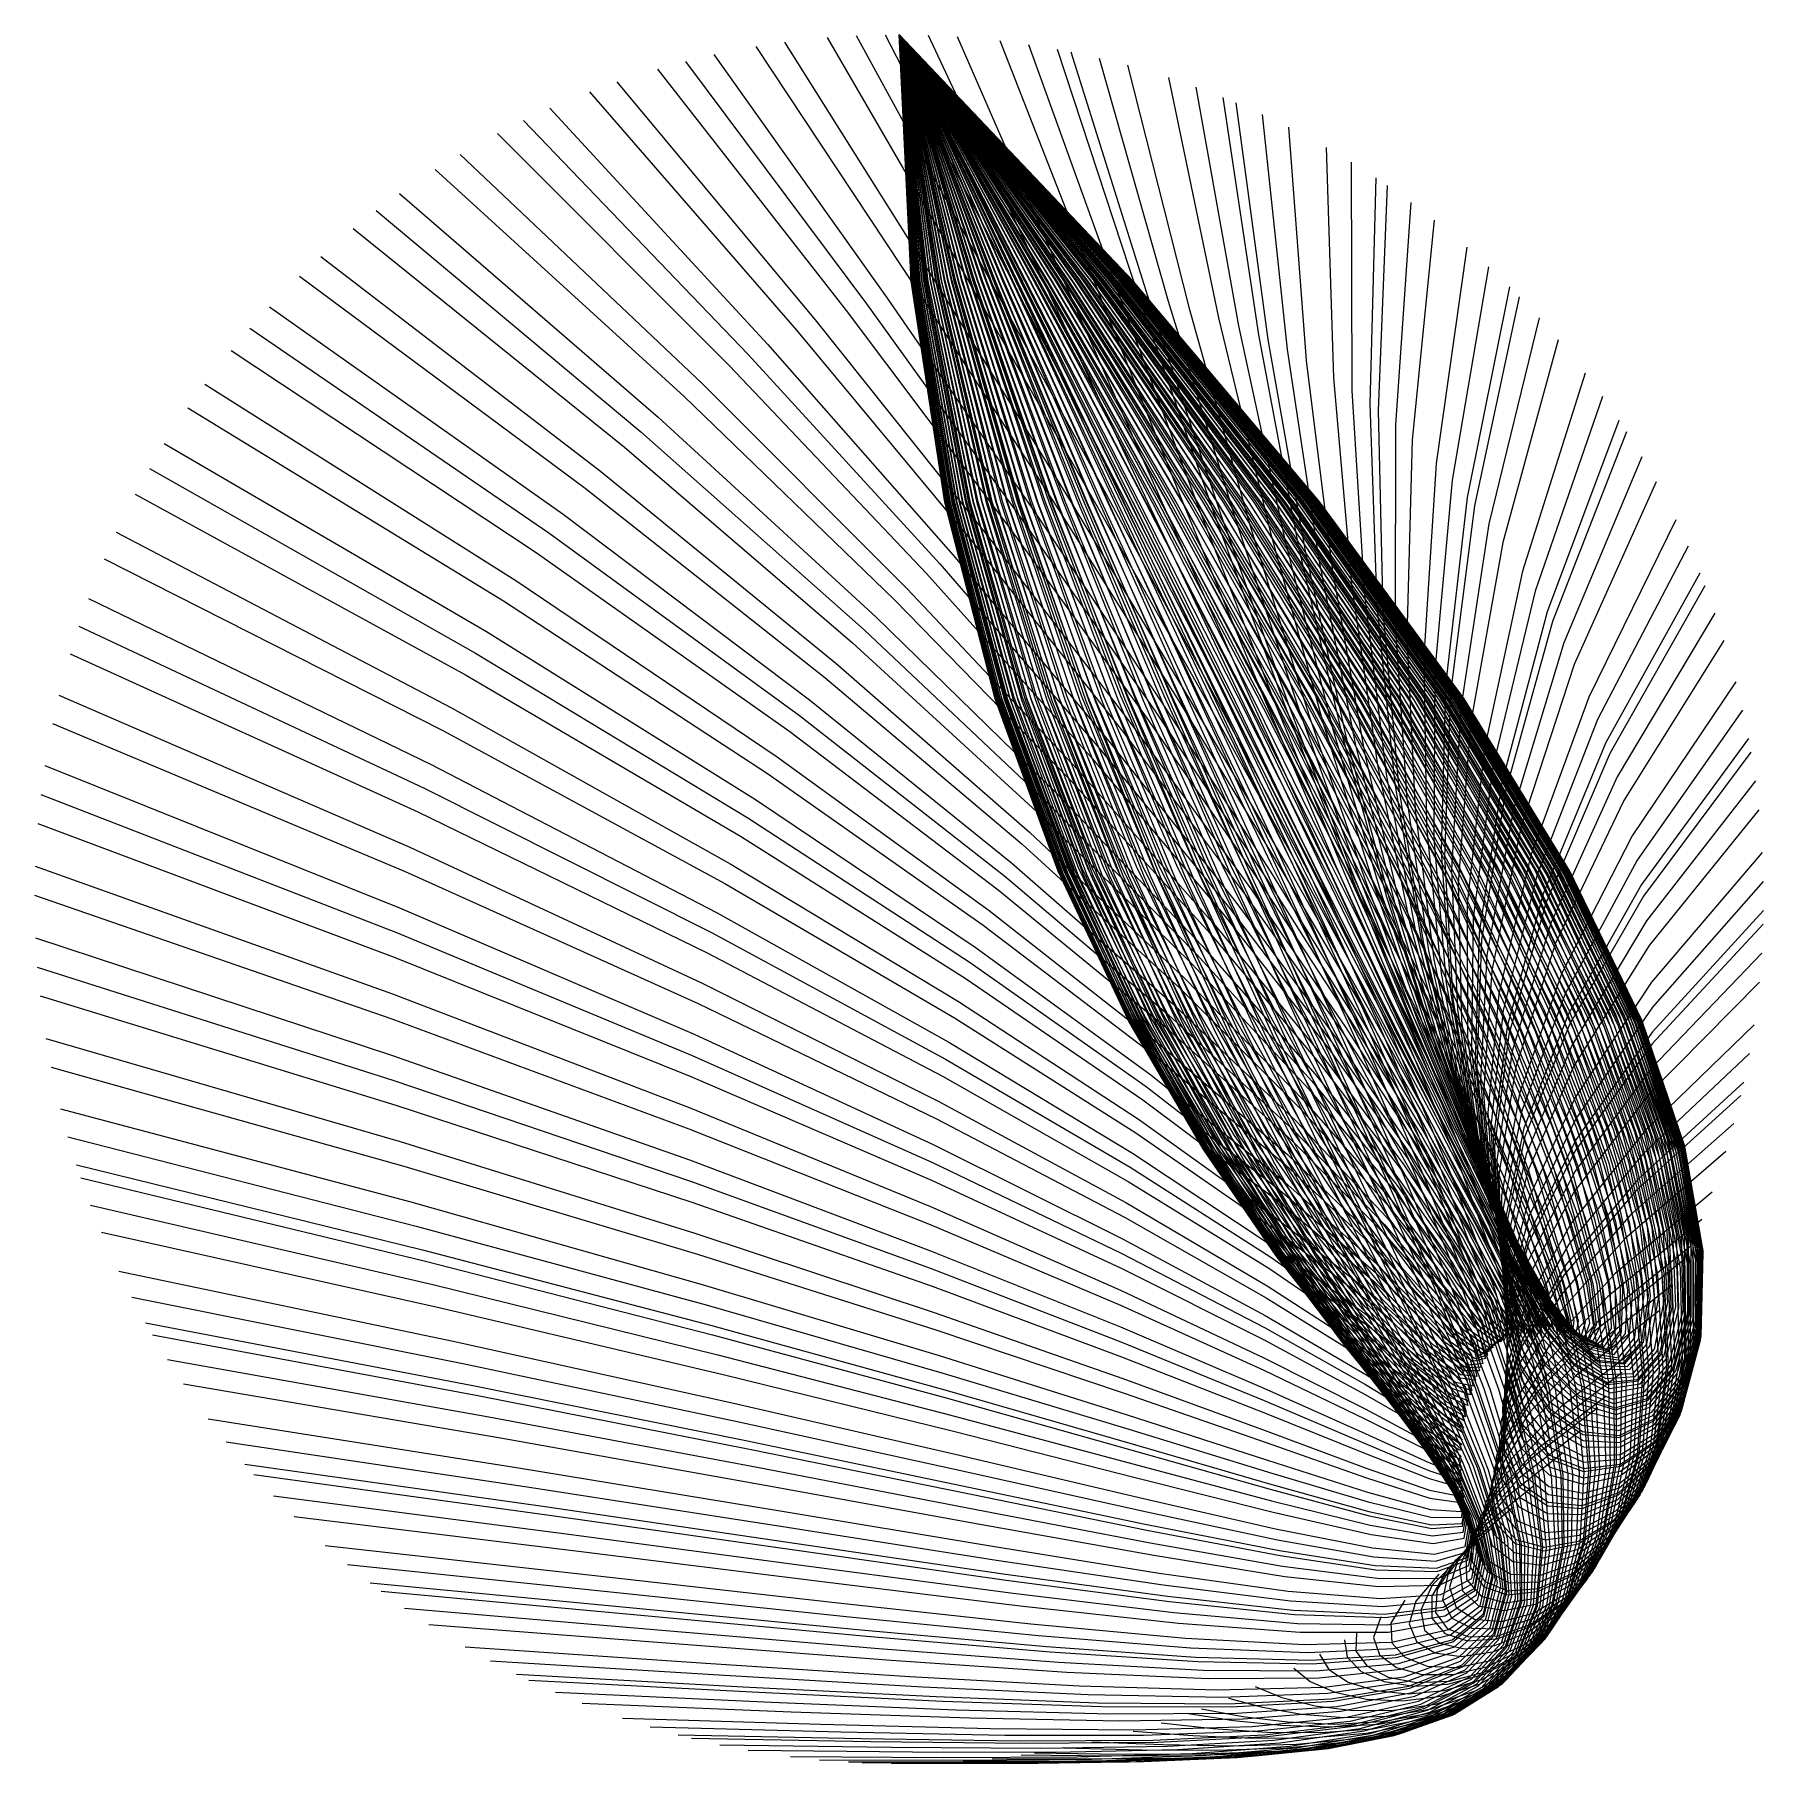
# Model space of a CAD drawing. Header units: metres. Extents: x -300 to 300, y -300 to 300.
import ezdxf

# ---------------------------------------------------------------- set-up
doc = ezdxf.new("R2010")
doc.units = ezdxf.units.M

msp = doc.modelspace()

# ---------------------------------------------------------------- linework, layer by layer
for p, q in [((0, 300), (42.75, 214.5)), ((42.75, 214.5), (0, 300)), ((50.4, 214.5), (0, 300)), ((57.75, 214.5), (0, 300)), ((64.5, 214.49), (0, 300)), ((70.38, 214.49), (0, 300)), ((75.16, 214.48), (0, 300)), ((78.65, 214.48), (0, 300)), ((80.7, 214.47), (0, 300)), ((81.25, 214.46), (0, 300)), ((80.26, 214.45), (0, 300)), ((77.77, 214.45), (0, 300)), ((73.89, 214.44), (0, 300)), ((68.76, 214.43), (0, 300)), ((62.6, 214.43), (0, 300)), ((55.65, 214.43), (0, 300)), ((48.18, 214.43), (0, 300)), ((40.5, 214.42), (0, 300)), ((32.91, 214.43), (0, 300)), ((25.71, 214.43), (0, 300)), ((19.19, 214.43), (0, 300)), ((13.6, 214.44), (0, 300)), ((9.18, 214.44), (0, 300)), ((6.1, 214.45), (0, 300)), ((4.48, 214.46), (0, 300)), ((4.39, 214.47), (0, 300)), ((5.82, 214.47), (0, 300)), ((8.73, 214.48), (0, 300)), ((12.99, 214.49), (0, 300)), ((18.44, 214.49), (0, 300)), ((24.86, 214.5), (0, 300)), ((31.99, 214.5), (0, 300)), ((39.55, 214.5), (0, 300)), ((47.24, 214.5), (0, 300)), ((54.75, 214.5), (0, 300)), ((61.78, 214.5), (0, 300)), ((68.05, 214.49), (0, 300)), ((73.32, 214.49), (0, 300)), ((77.36, 214.48), (0, 300)), ((80.03, 214.47), (0, 300)), ((81.21, 214.46), (0, 300)), ((80.85, 214.46), (0, 300)), ((78.98, 214.45), (0, 300)), ((75.66, 214.44), (0, 300)), ((71.03, 214.44), (0, 300)), ((65.28, 214.43), (0, 300)), ((58.62, 214.43), (0, 300)), ((51.33, 214.43), (0, 300)), ((43.7, 214.42), (0, 300)), ((36.04, 214.43), (0, 300)), ((28.64, 214.43), (0, 300)), ((21.8, 214.43), (0, 300)), ((15.8, 214.44), (0, 300)), ((10.87, 214.44), (0, 300)), ((7.21, 214.45), (0, 300)), ((4.97, 214.45), (0, 300)), ((4.24, 214.46), (0, 300)), ((5.04, 214.47), (0, 300)), ((7.34, 214.48), (0, 300)), ((11.06, 214.48), (0, 300)), ((16.04, 214.49), (0, 300)), ((22.08, 214.49), (0, 300)), ((28.95, 214.5), (0, 300)), ((36.37, 214.5), (0, 300)), ((44.04, 214.5), (0, 300)), ((51.67, 214.5), (0, 300)), ((58.93, 214.5), (0, 300)), ((65.55, 214.49), (0, 300)), ((71.26, 214.49), (0, 300)), ((75.84, 214.48), (0, 300)), ((79.09, 214.47), (0, 300)), ((80.9, 214.47), (0, 300)), ((81.19, 214.46), (0, 300)), ((79.94, 214.45), (0, 300)), ((77.21, 214.45), (0, 300)), ((73.11, 214.44), (0, 300)), ((67.79, 214.43), (0, 300)), ((61.48, 214.43), (0, 300)), ((54.42, 214.43), (0, 300)), ((46.9, 214.43), (0, 300)), ((39.21, 214.43), (0, 300)), ((31.66, 214.43), (0, 300)), ((24.56, 214.43), (0, 300)), ((18.18, 214.43), (0, 300)), ((12.77, 214.44), (0, 300)), ((8.57, 214.45), (0, 300)), ((5.72, 214.45), (0, 300)), ((4.36, 214.46), (0, 300)), ((4.52, 214.47), (0, 300)), ((6.21, 214.47), (0, 300)), ((9.35, 214.48), (0, 300)), ((13.83, 214.49), (0, 300)), ((19.46, 214.49), (0, 300)), ((26.01, 214.5), (0, 300)), ((33.24, 214.5), (0, 300)), ((40.84, 214.5), (0, 300)), ((48.52, 214.5), (0, 300)), ((55.97, 214.5), (0, 300)), ((62.89, 214.49), (0, 300)), ((69.01, 214.49), (0, 300)), ((74.09, 214.48), (0, 300)), ((77.91, 214.48), (0, 300)), ((80.33, 214.47), (0, 300)), ((81.25, 214.46), (0, 300)), ((80.64, 214.46), (0, 300)), ((78.52, 214.45), (0, 300)), ((74.97, 214.44), (0, 300)), ((70.14, 214.44), (0, 300)), ((64.21, 214.43), (0, 300)), ((57.43, 214.43), (0, 300)), ((50.07, 214.43), (0, 300)), ((42.41, 214.42), (0, 300)), ((34.76, 214.43), (0, 300)), ((27.44, 214.43), (0, 300)), ((20.72, 214.43), (0, 300)), ((14.89, 214.44), (0, 300)), ((10.16, 214.44), (0, 300)), ((6.73, 214.45), (0, 300)), ((4.74, 214.46), (0, 300)), ((4.27, 214.46), (0, 300)), ((5.32, 214.47), (0, 300)), ((7.87, 214.48), (0, 300)), ((11.81, 214.48), (0, 300)), ((16.99, 214.49), (0, 300)), ((23.19, 214.49), (0, 300)), ((30.17, 214.5), (0, 300)), ((37.65, 214.5), (0, 300)), ((45.34, 214.5), (0, 300)), ((52.92, 214.5), (0, 300)), ((60.1, 214.5), (0, 300)), ((66.58, 214.49), (0, 300)), ((72.12, 214.49), (0, 300)), ((76.48, 214.48), (0, 300)), ((79.5, 214.47), (0, 300)), ((81.06, 214.47), (0, 300)), ((81.08, 214.46), (0, 300)), ((79.58, 214.45), (0, 300)), ((76.61, 214.44), (0, 300)), ((72.29, 214.44), (0, 300)), ((66.8, 214.43), (0, 300)), ((60.34, 214.43), (0, 300)), ((53.18, 214.43), (0, 300)), ((45.61, 214.42), (0, 300)), ((37.92, 214.43), (0, 300)), ((30.43, 214.43), (0, 300)), ((23.42, 214.43), (0, 300)), ((17.19, 214.43), (0, 300)), ((11.98, 214.44), (0, 300)), ((7.99, 214.45), (0, 300)), ((5.39, 214.45), (0, 300)), ((4.28, 214.46), (0, 300)), ((4.7, 214.47), (0, 300)), ((6.64, 214.48), (0, 300)), ((10.02, 214.48), (0, 300)), ((14.7, 214.49), (0, 300)), ((20.5, 214.49), (0, 300)), ((27.19, 214.5), (0, 300)), ((34.5, 214.5), (0, 300)), ((42.14, 214.5), (0, 300)), ((49.8, 214.5), (0, 300)), ((57.18, 214.5), (0, 300)), ((63.99, 214.49), (0, 300)), ((69.95, 214.49), (0, 300)), ((74.82, 214.48), (0, 300)), ((78.42, 214.48), (0, 300)), ((80.59, 214.47), (0, 300)), ((81.26, 214.46), (0, 300)), ((80.39, 214.45), (0, 300)), ((78.02, 214.45), (0, 300)), ((74.24, 214.44), (0, 300)), ((69.21, 214.44), (0, 300)), ((63.12, 214.43), (0, 300)), ((56.23, 214.43), (0, 300)), ((48.79, 214.43), (0, 300)), ((41.11, 214.42), (0, 300)), ((33.5, 214.43), (0, 300)), ((26.26, 214.43), (0, 300)), ((19.67, 214.43), (0, 300)), ((14.01, 214.44), (0, 300)), ((9.49, 214.44), (0, 300)), ((6.29, 214.45), (0, 300)), ((-49.68, 295.86), (6.52, 210.95)), ((-39.7, 297.36), (13.8, 212.24)), ((-24.93, 298.96), (24.57, 213.61)), ((-14.86, 299.63), (31.91, 214.18)), ((-4.76, 299.96), (39.28, 214.47)), ((10.08, 299.83), (50.1, 214.35)), ((20.17, 299.32), (57.46, 213.92)), ((34.96, 297.96), (68.24, 212.75)), ((44.96, 296.61), (75.53, 211.59)), ((54.92, 294.93), (82.8, 210.15)), ((59.6, 294.02), (86.21, 209.37)), ((-83.83, 288.05), (-18.37, 204.26)), ((-74.09, 290.71), (-11.27, 206.53)), ((-64.26, 293.04), (-4.11, 208.53)), ((69.45, 291.85), (93.39, 207.51)), ((79.23, 289.35), (100.52, 205.37)), ((-97.98, 283.55), (-28.69, 200.39)), ((93.46, 285.07), (110.9, 201.7)), ((-107.47, 280.09), (-35.61, 197.43)), ((102.99, 281.77), (117.85, 198.87)), ((112.42, 278.14), (124.72, 195.76)), ((116.83, 276.32), (127.93, 194.2)), ((-130.37, 270.19), (-52.31, 188.94)), ((-121.2, 274.43), (-45.62, 192.58)), ((126.05, 272.24), (134.65, 190.69)), ((-139.38, 265.66), (-58.88, 185.05)), ((135.14, 267.84), (141.28, 186.93)), ((-152.36, 258.43), (-68.34, 178.86)), ((148.23, 260.82), (150.83, 180.91)), ((-160.97, 253.16), (-74.62, 174.34)), ((156.92, 255.69), (157.16, 176.51)), ((165.44, 250.26), (163.38, 171.85)), ((169.39, 247.6), (166.26, 169.57)), ((-173.3, 244.88), (-83.61, 167.24)), ((177.62, 241.77), (172.26, 164.57)), ((-181.45, 238.91), (-89.55, 162.12)), ((185.66, 235.65), (178.12, 159.33)), ((-189.38, 232.67), (-95.33, 156.77)), ((-200.67, 223.01), (-103.56, 148.49)), ((197.1, 226.17), (186.46, 151.2)), ((-208.06, 216.13), (-108.95, 142.59)), ((204.59, 219.42), (191.92, 145.41)), ((15.9, 137.7), (4.24, 214.46)), ((15.95, 137.71), (4.27, 214.46)), ((15.97, 137.69), (4.28, 214.46)), ((16.1, 137.68), (4.36, 214.46)), ((16.15, 137.73), (4.39, 214.47)), ((16.31, 137.67), (4.48, 214.46)), ((16.38, 137.74), (4.52, 214.47)), ((16.68, 137.75), (4.7, 214.47)), ((16.75, 137.65), (4.74, 214.46)), ((17.14, 137.64), (4.97, 214.45)), ((17.26, 137.76), (5.04, 214.47)), ((17.74, 137.77), (5.32, 214.47)), ((17.85, 137.63), (5.39, 214.45)), ((18.41, 137.62), (5.72, 214.45)), ((18.57, 137.78), (5.82, 214.47)), ((19.05, 137.61), (6.1, 214.45)), ((19.23, 137.79), (6.21, 214.47)), ((19.38, 137.6), (6.29, 214.45)), ((6.52, 210.95), (55.51, 134.98)), ((19.96, 137.8), (6.64, 214.48)), ((20.12, 137.59), (6.73, 214.45)), ((20.93, 137.58), (7.21, 214.45)), ((21.15, 137.82), (7.34, 214.48)), ((22.05, 137.83), (7.87, 214.48)), ((22.24, 137.57), (7.99, 214.45)), ((23.22, 137.56), (8.57, 214.45)), ((23.49, 137.84), (8.73, 214.48)), ((24.26, 137.55), (9.18, 214.44)), ((24.54, 137.85), (9.35, 214.48)), ((24.77, 137.55), (9.49, 214.44)), ((25.67, 137.86), (10.02, 214.48)), ((25.91, 137.54), (10.16, 214.44)), ((27.11, 137.53), (10.87, 214.44)), ((27.43, 137.87), (11.06, 214.48)), ((28.71, 137.88), (11.81, 214.48)), ((28.98, 137.52), (11.98, 214.44)), ((30.33, 137.51), (12.77, 214.44)), ((30.69, 137.89), (12.99, 214.49)), ((31.73, 137.5), (13.6, 214.44)), ((13.8, 212.24), (60.63, 136.08)), ((32.11, 137.9), (13.83, 214.49)), ((32.41, 137.5), (14.01, 214.44)), ((33.59, 137.91), (14.7, 214.49)), ((33.9, 137.49), (14.89, 214.44)), ((35.44, 137.49), (15.8, 214.44)), ((35.85, 137.92), (16.04, 214.49)), ((37.46, 137.92), (16.99, 214.49)), ((37.8, 137.48), (17.19, 214.43)), ((39.46, 137.47), (18.18, 214.43)), ((39.9, 137.93), (18.44, 214.49)), ((41.17, 137.46), (19.19, 214.43)), ((41.63, 137.94), (19.46, 214.49)), ((41.99, 137.46), (19.67, 214.43)), ((43.39, 137.95), (20.5, 214.49)), ((43.77, 137.45), (20.72, 214.43)), ((45.58, 137.45), (21.8, 214.43)), ((46.07, 137.95), (22.08, 214.49)), ((47.94, 137.96), (23.19, 214.49)), ((48.33, 137.44), (23.42, 214.43)), ((50.25, 137.44), (24.56, 214.43)), ((24.57, 213.61), (68.21, 137.24)), ((50.75, 137.97), (24.86, 214.5)), ((52.19, 137.43), (25.71, 214.43)), ((52.71, 137.97), (26.01, 214.5)), ((53.12, 137.43), (26.26, 214.43)), ((54.7, 137.97), (27.19, 214.5)), ((55.12, 137.42), (27.44, 214.43)), ((57.14, 137.42), (28.64, 214.43)), ((57.68, 137.98), (28.95, 214.5)), ((59.74, 137.98), (30.17, 214.5)), ((60.17, 137.42), (30.43, 214.43)), ((62.26, 137.41), (31.66, 214.43)), ((31.91, 214.18), (73.38, 137.73)), ((62.81, 137.99), (31.99, 214.5)), ((64.36, 137.41), (32.91, 214.43)), ((64.92, 137.99), (33.24, 214.5)), ((65.36, 137.41), (33.5, 214.43)), ((67.06, 137.99), (34.5, 214.5)), ((67.5, 137.41), (34.76, 214.43)), ((69.65, 137.4), (36.04, 214.43)), ((70.22, 138), (36.37, 214.5)), ((72.39, 138), (37.65, 214.5)), ((72.84, 137.4), (37.92, 214.43)), ((75.02, 137.4), (39.21, 214.43)), ((39.28, 214.47), (78.56, 137.97)), ((75.59, 138), (39.55, 214.5)), ((77.2, 137.4), (40.5, 214.42)), ((77.78, 138), (40.84, 214.5)), ((78.23, 137.4), (41.11, 214.42)), ((79.97, 138), (42.14, 214.5)), ((80.42, 137.4), (42.41, 214.42)), ((42.75, 214.5), (81, 138)), ((81, 138), (42.75, 214.5)), ((82.61, 137.4), (43.7, 214.42)), ((83.19, 138), (44.04, 214.5)), ((85.38, 138), (45.34, 214.5)), ((85.83, 137.4), (45.61, 214.42)), ((88.02, 137.4), (46.9, 214.43)), ((88.59, 138), (47.24, 214.5)), ((90.19, 137.4), (48.18, 214.43)), ((90.76, 138), (48.52, 214.5)), ((91.21, 137.4), (48.79, 214.43)), ((92.92, 138), (49.8, 214.5)), ((93.37, 137.41), (50.07, 214.43)), ((50.1, 214.35), (86.17, 137.88)), ((93.93, 137.99), (50.4, 214.5)), ((95.51, 137.41), (51.33, 214.43)), ((96.07, 137.99), (51.67, 214.5)), ((98.19, 137.99), (52.92, 214.5)), ((98.63, 137.41), (53.18, 214.43)), ((100.73, 137.41), (54.42, 214.43)), ((101.28, 137.98), (54.75, 214.5)), ((102.81, 137.42), (55.65, 214.43)), ((103.35, 137.98), (55.97, 214.5)), ((103.78, 137.42), (56.23, 214.43)), ((105.4, 137.98), (57.18, 214.5)), ((105.82, 137.42), (57.43, 214.43)), ((57.46, 213.92), (91.35, 137.51)), ((106.35, 137.98), (57.75, 214.5)), ((107.83, 137.43), (58.62, 214.43)), ((108.35, 137.97), (58.93, 214.5)), ((110.33, 137.97), (60.1, 214.5)), ((110.73, 137.43), (60.34, 214.43)), ((112.67, 137.44), (61.48, 214.43)), ((113.17, 137.96), (61.78, 214.5)), ((114.56, 137.44), (62.6, 214.43)), ((115.05, 137.96), (62.89, 214.49)), ((115.44, 137.45), (63.12, 214.43)), ((116.9, 137.95), (63.99, 214.49)), ((117.28, 137.45), (64.21, 214.43)), ((117.76, 137.95), (64.5, 214.49)), ((119.08, 137.46), (65.28, 214.43)), ((119.54, 137.94), (65.55, 214.49)), ((121.29, 137.94), (66.58, 214.49)), ((121.65, 137.47), (66.8, 214.43)), ((123.33, 137.47), (67.79, 214.43)), ((123.77, 137.93), (68.05, 214.49)), ((68.24, 212.75), (98.94, 136.51)), ((124.97, 137.48), (68.76, 214.43)), ((125.4, 137.92), (69.01, 214.49)), ((125.73, 137.48), (69.21, 214.44)), ((126.97, 137.91), (69.95, 214.49)), ((127.3, 137.49), (70.14, 214.44)), ((127.7, 137.91), (70.38, 214.49)), ((128.81, 137.5), (71.03, 214.44)), ((129.2, 137.9), (71.26, 214.49)), ((130.64, 137.89), (72.12, 214.49)), ((130.94, 137.51), (72.29, 214.44)), ((132.32, 137.52), (73.11, 214.44)), ((132.67, 137.88), (73.32, 214.49)), ((133.63, 137.52), (73.89, 214.44)), ((133.97, 137.87), (74.09, 214.48)), ((134.23, 137.53), (74.24, 214.44)), ((135.21, 137.87), (74.82, 214.48)), ((135.47, 137.54), (74.97, 214.44)), ((135.78, 137.86), (75.16, 214.48)), ((75.53, 211.59), (104.07, 135.53)), ((136.63, 137.54), (75.66, 214.44)), ((136.93, 137.85), (75.84, 214.48)), ((138.02, 137.84), (76.48, 214.48)), ((138.24, 137.56), (76.61, 214.44)), ((139.25, 137.57), (77.21, 214.45)), ((139.51, 137.83), (77.36, 214.48)), ((140.2, 137.57), (77.77, 214.45)), ((140.43, 137.82), (77.91, 214.48)), ((140.62, 137.58), (78.02, 214.45)), ((141.29, 137.81), (78.42, 214.48)), ((141.46, 137.59), (78.52, 214.45)), ((141.68, 137.81), (78.65, 214.48)), ((142.24, 137.6), (78.98, 214.45)), ((142.43, 137.8), (79.09, 214.47)), ((143.12, 137.79), (79.5, 214.47)), ((143.26, 137.61), (79.58, 214.45)), ((143.86, 137.62), (79.94, 214.45)), ((144.01, 137.78), (80.03, 214.47)), ((144.4, 137.63), (80.26, 214.45)), ((144.53, 137.77), (80.33, 214.47)), ((144.62, 137.64), (80.39, 214.45)), ((144.97, 137.76), (80.59, 214.47)), ((145.05, 137.65), (80.64, 214.46)), ((145.15, 137.75), (80.7, 214.47)), ((145.41, 137.66), (80.85, 214.46)), ((145.49, 137.74), (80.9, 214.47)), ((145.75, 137.73), (81.06, 214.47)), ((145.8, 137.67), (81.08, 214.46)), ((145.97, 137.68), (81.19, 214.46)), ((146.01, 137.72), (81.21, 214.46)), ((146.07, 137.69), (81.25, 214.46)), ((146.09, 137.71), (81.25, 214.46)), ((146.09, 137.7), (81.26, 214.46)), ((82.8, 210.15), (109.18, 134.3)), ((211.86, 212.4), (197.22, 139.4)), ((-218.5, 205.57), (-116.56, 133.54)), ((-18.37, 204.26), (38, 129.29)), ((-11.27, 206.53), (42.99, 131.23)), ((-4.11, 208.53), (48.03, 132.92)), ((86.21, 209.37), (111.58, 133.64)), ((93.39, 207.51), (116.63, 132.06)), ((100.52, 205.37), (121.65, 130.23)), ((215.21, 209.01), (199.66, 136.49)), ((-225.3, 198.09), (-121.52, 127.13)), ((-28.69, 200.39), (30.73, 126.01)), ((110.9, 201.7), (128.95, 127.12)), ((117.85, 198.87), (133.84, 124.71)), ((222.11, 201.66), (204.7, 130.19)), ((-45.62, 192.58), (18.83, 119.36)), ((-35.61, 197.43), (25.87, 123.49)), ((124.72, 195.76), (138.67, 122.06)), ((127.93, 194.2), (140.93, 120.74)), ((228.77, 194.07), (209.55, 123.68)), ((-231.83, 190.41), (-126.28, 120.54)), ((-52.31, 188.94), (14.12, 116.27)), ((134.65, 190.69), (145.66, 117.76)), ((141.28, 186.93), (150.33, 114.55)), ((-58.88, 185.05), (9.5, 112.96)), ((150.83, 180.91), (157.04, 109.44)), ((238.1, 182.51), (216.35, 113.76)), ((-240.97, 178.7), (-132.95, 110.5)), ((-74.62, 174.34), (-1.58, 103.85)), ((-68.34, 178.86), (2.84, 107.69)), ((157.16, 176.51), (161.5, 105.7)), ((244.1, 174.4), (220.73, 106.81)), ((-246.85, 170.49), (-137.23, 103.46)), ((163.38, 171.85), (165.87, 101.74)), ((166.26, 169.57), (167.9, 99.8)), ((-89.55, 162.12), (-12.08, 93.46)), ((-83.61, 167.24), (-7.9, 97.82)), ((172.26, 164.57), (172.12, 95.55)), ((249.84, 166.08), (224.91, 99.68)), ((252.44, 162.09), (226.81, 96.26)), ((-254.98, 158.06), (-143.17, 92.8)), ((-95.33, 156.77), (-16.15, 88.92)), ((178.12, 159.33), (176.24, 91.09)), ((186.46, 151.2), (182.11, 84.18)), ((257.75, 153.51), (230.68, 88.91)), ((-260.16, 149.39), (-146.94, 85.37)), ((-103.56, 148.49), (-21.94, 81.87)), ((191.92, 145.41), (185.95, 79.25)), ((262.77, 144.75), (234.34, 81.39)), ((-265.04, 140.55), (-150.49, 77.8)), ((-108.95, 142.59), (-25.73, 76.86)), ((107.99, 70.5), (75.59, 138)), ((110.72, 70.5), (77.78, 138)), ((113.46, 70.5), (79.97, 138)), ((81, 138), (114.75, 70.5)), ((114.75, 70.5), (81, 138)), ((117.48, 70.5), (83.19, 138)), ((120.22, 70.5), (85.38, 138)), ((124.23, 70.49), (88.59, 138)), ((197.22, 139.4), (189.68, 74.14)), ((-116.56, 133.54), (-31.09, 69.16)), ((33.41, 69.49), (15.9, 137.7)), ((33.47, 69.53), (15.95, 137.71)), ((33.49, 69.44), (15.97, 137.69)), ((33.66, 69.41), (16.1, 137.68)), ((33.72, 69.58), (16.15, 137.73)), ((33.93, 69.37), (16.31, 137.67)), ((34.01, 69.61), (16.38, 137.74)), ((34.39, 69.64), (16.68, 137.75)), ((34.48, 69.32), (16.75, 137.65)), ((34.96, 69.29), (17.14, 137.64)), ((35.11, 69.69), (17.26, 137.76)), ((35.71, 69.73), (17.74, 137.77)), ((35.84, 69.24), (17.85, 137.63)), ((36.55, 69.21), (18.41, 137.62)), ((36.75, 69.77), (18.57, 137.78)), ((37.35, 69.18), (19.05, 137.61)), ((37.57, 69.81), (19.23, 137.79)), ((37.76, 69.16), (19.38, 137.6)), ((38.48, 69.84), (19.96, 137.8)), ((38.68, 69.13), (20.12, 137.59)), ((39.69, 69.1), (20.93, 137.58)), ((39.97, 69.89), (21.15, 137.82)), ((41.09, 69.92), (22.05, 137.83)), ((41.34, 69.05), (22.24, 137.57)), ((42.56, 69.02), (23.22, 137.56)), ((42.89, 69.96), (23.49, 137.84)), ((43.86, 68.99), (24.26, 137.55)), ((44.21, 69.99), (24.54, 137.85)), ((44.5, 68.98), (24.77, 137.55)), ((45.62, 70.02), (25.67, 137.86)), ((45.92, 68.95), (25.91, 137.54)), ((47.42, 68.92), (27.11, 137.53)), ((47.82, 70.06), (27.43, 137.87)), ((49.42, 70.09), (28.71, 137.88)), ((49.76, 68.88), (28.98, 137.52)), ((51.44, 68.85), (30.33, 137.51)), ((51.9, 70.13), (30.69, 137.89)), ((53.19, 68.83), (31.73, 137.5)), ((53.67, 70.16), (32.11, 137.9)), ((54.04, 68.81), (32.41, 137.5)), ((55.51, 70.18), (33.59, 137.91)), ((55.9, 68.79), (33.9, 137.49)), ((57.82, 68.76), (35.44, 137.49)), ((58.34, 70.22), (35.85, 137.92)), ((60.34, 70.24), (37.46, 137.92)), ((60.77, 68.73), (37.8, 137.48)), ((62.85, 68.71), (39.46, 137.47)), ((63.4, 70.27), (39.9, 137.93)), ((64.98, 68.69), (41.17, 137.46)), ((65.55, 70.29), (41.63, 137.94)), ((66.01, 68.68), (41.99, 137.46)), ((67.76, 70.31), (43.39, 137.95)), ((68.23, 68.66), (43.77, 137.45)), ((70.5, 68.64), (45.58, 137.45)), ((71.11, 70.34), (46.07, 137.95)), ((73.44, 70.36), (47.94, 137.96)), ((48.03, 132.92), (92.49, 66.22)), ((73.93, 68.61), (48.33, 137.44)), ((76.33, 68.6), (50.25, 137.44)), ((76.96, 70.38), (50.75, 137.97)), ((78.76, 68.58), (52.19, 137.43)), ((79.4, 70.4), (52.71, 137.97)), ((79.92, 68.57), (53.12, 137.43)), ((81.89, 70.41), (54.7, 137.97)), ((82.41, 68.56), (55.12, 137.42)), ((55.51, 134.98), (97.54, 67.96)), ((84.94, 68.55), (57.14, 137.42)), ((85.61, 70.43), (57.68, 137.98)), ((88.18, 70.44), (59.74, 137.98)), ((88.72, 68.53), (60.17, 137.42)), ((60.63, 136.08), (101, 68.88)), ((91.33, 68.52), (62.26, 137.41)), ((92.02, 70.46), (62.81, 137.99)), ((93.96, 68.51), (64.36, 137.41)), ((94.66, 70.47), (64.92, 137.99)), ((95.22, 68.5), (65.36, 137.41)), ((97.33, 70.48), (67.06, 137.99)), ((97.88, 68.5), (67.5, 137.41)), ((68.21, 137.24), (106.12, 69.86)), ((100.57, 68.49), (69.65, 137.4)), ((101.28, 70.49), (70.22, 138)), ((103.99, 70.49), (72.39, 138)), ((104.55, 68.48), (72.84, 137.4)), ((73.38, 137.73), (109.6, 70.27)), ((107.28, 68.48), (75.02, 137.4)), ((110, 68.48), (77.2, 137.4)), ((111.29, 68.48), (78.23, 137.4)), ((78.56, 137.97), (113.1, 70.48)), ((114.03, 68.48), (80.42, 137.4)), ((116.77, 68.48), (82.61, 137.4)), ((120.79, 68.48), (85.83, 137.4)), ((86.17, 137.88), (118.24, 70.4)), ((123.52, 68.48), (88.02, 137.4)), ((126.23, 68.49), (90.19, 137.4)), ((126.94, 70.49), (90.76, 138)), ((127.5, 68.49), (91.21, 137.4)), ((91.35, 137.51), (121.74, 70.08)), ((129.64, 70.48), (92.92, 138)), ((130.2, 68.49), (93.37, 137.41)), ((130.91, 70.48), (93.93, 137.99)), ((132.88, 68.5), (95.51, 137.41)), ((133.58, 70.47), (96.07, 137.99)), ((136.23, 70.46), (98.19, 137.99)), ((136.78, 68.51), (98.63, 137.41)), ((98.94, 136.51), (126.86, 69.24)), ((139.41, 68.52), (100.73, 137.41)), ((140.09, 70.45), (101.28, 137.98)), ((142, 68.53), (102.81, 137.42)), ((142.67, 70.44), (103.35, 137.98)), ((143.21, 68.54), (103.78, 137.42)), ((104.07, 135.53), (130.32, 68.42)), ((145.23, 70.43), (105.4, 137.98)), ((145.76, 68.55), (105.82, 137.42)), ((146.42, 70.42), (106.35, 137.98)), ((148.27, 68.56), (107.83, 137.43)), ((148.92, 70.41), (108.35, 137.97)), ((109.18, 134.3), (133.77, 67.39)), ((151.39, 70.39), (110.33, 137.97)), ((151.9, 68.59), (110.73, 137.43)), ((111.58, 133.64), (135.39, 66.83)), ((154.31, 68.6), (112.67, 137.44)), ((154.94, 70.37), (113.17, 137.96)), ((156.68, 68.62), (114.56, 137.44)), ((157.29, 70.35), (115.05, 137.96)), ((157.78, 68.63), (115.44, 137.45)), ((116.63, 132.06), (138.81, 65.5)), ((159.61, 70.33), (116.9, 137.95)), ((160.08, 68.65), (117.28, 137.45)), ((160.68, 70.32), (117.76, 137.95)), ((162.33, 68.67), (119.08, 137.46)), ((162.91, 70.3), (119.54, 137.94)), ((165.09, 70.28), (121.29, 137.94)), ((165.53, 68.7), (121.65, 137.47)), ((167.64, 68.72), (123.33, 137.47)), ((168.19, 70.25), (123.77, 137.93)), ((169.69, 68.74), (124.97, 137.48)), ((170.22, 70.23), (125.4, 137.92)), ((170.64, 68.75), (125.73, 137.48)), ((172.19, 70.2), (126.97, 137.91)), ((172.59, 68.78), (127.3, 137.49)), ((173.1, 70.19), (127.7, 137.91)), ((174.48, 68.8), (128.81, 137.5)), ((174.97, 70.17), (129.2, 137.9)), ((176.78, 70.14), (130.64, 137.89)), ((177.14, 68.84), (130.94, 137.51)), ((178.87, 68.86), (132.32, 137.52)), ((179.31, 70.1), (132.67, 137.88)), ((180.51, 68.89), (133.63, 137.52)), ((180.93, 70.08), (133.97, 137.87)), ((181.26, 68.9), (134.23, 137.53)), ((182.49, 70.05), (135.21, 137.87)), ((182.8, 68.93), (135.47, 137.54)), ((183.19, 70.03), (135.78, 137.86)), ((184.26, 68.96), (136.63, 137.54)), ((184.63, 70.01), (136.93, 137.85)), ((185.99, 69.98), (138.02, 137.84)), ((186.27, 69.01), (138.24, 137.56)), ((187.53, 69.04), (139.25, 137.57)), ((187.85, 69.93), (139.51, 137.83)), ((188.71, 69.07), (140.2, 137.57)), ((189.01, 69.9), (140.43, 137.82)), ((189.24, 69.08), (140.62, 137.58)), ((190.08, 69.87), (141.29, 137.81)), ((190.3, 69.11), (141.46, 137.59)), ((190.56, 69.85), (141.68, 137.81)), ((191.27, 69.14), (142.24, 137.6)), ((191.51, 69.82), (142.43, 137.8)), ((192.37, 69.79), (143.12, 137.79)), ((192.54, 69.19), (143.26, 137.61)), ((193.29, 69.22), (143.86, 137.62)), ((193.48, 69.74), (144.01, 137.78)), ((193.96, 69.26), (144.4, 137.63)), ((194.12, 69.71), (144.53, 137.77)), ((194.24, 69.27), (144.62, 137.64)), ((194.67, 69.68), (144.97, 137.76)), ((194.78, 69.31), (145.05, 137.65)), ((194.9, 69.66), (145.15, 137.75)), ((195.22, 69.34), (145.41, 137.66)), ((195.32, 69.63), (145.49, 137.74)), ((195.65, 69.59), (145.75, 137.73)), ((195.71, 69.39), (145.8, 137.67)), ((195.93, 69.42), (145.97, 137.68)), ((195.97, 69.54), (146.01, 137.72)), ((196.05, 69.46), (146.07, 137.69)), ((196.07, 69.51), (146.09, 137.71)), ((196.08, 69.47), (146.09, 137.7)), ((199.66, 136.49), (191.4, 71.67)), ((-271.67, 127.26), (-155.33, 66.4)), ((-121.52, 127.13), (-34.58, 63.71)), ((30.73, 126.01), (80.81, 60.4)), ((38, 129.29), (85.72, 63.16)), ((42.99, 131.23), (89.09, 64.79)), ((121.65, 130.23), (142.19, 63.96)), ((128.95, 127.12), (147.12, 61.33)), ((204.7, 130.19), (194.94, 66.31)), ((269.61, 131.56), (239.33, 70.09)), ((-126.28, 120.54), (-37.93, 58.11)), ((25.87, 123.49), (77.52, 58.27)), ((133.84, 124.71), (150.42, 59.3)), ((138.67, 122.06), (153.69, 57.07)), ((140.93, 120.74), (155.22, 55.96)), ((209.55, 123.68), (198.36, 60.78)), ((273.88, 122.42), (242.45, 62.25)), ((-275.8, 118.05), (-158.34, 58.5)), ((14.12, 116.27), (69.59, 52.19)), ((18.83, 119.36), (72.77, 54.8)), ((145.66, 117.76), (158.41, 53.45)), ((150.33, 114.55), (161.56, 50.75)), ((-132.95, 110.5), (-42.62, 49.57)), ((9.5, 112.96), (66.47, 49.41)), ((157.04, 109.44), (166.09, 46.44)), ((216.35, 113.76), (203.15, 52.35)), ((277.85, 113.13), (245.34, 54.28)), ((279.61, 108.71), (246.62, 50.49)), ((-281.3, 104.25), (-162.36, 46.67)), ((-137.23, 103.46), (-45.63, 43.58)), ((-1.58, 103.85), (58.99, 41.73)), ((2.84, 107.69), (61.98, 44.97)), ((161.5, 105.7), (169.1, 43.29)), ((220.73, 106.81), (206.22, 46.43)), ((-7.9, 97.82), (54.72, 36.65)), ((165.87, 101.74), (172.05, 39.95)), ((167.9, 99.8), (173.42, 38.32)), ((224.91, 99.68), (209.17, 40.37)), ((226.81, 96.26), (210.5, 37.46)), ((283.11, 99.25), (249.17, 42.38)), ((-284.65, 94.72), (-164.8, 38.5)), ((-143.17, 92.8), (-49.81, 34.53)), ((-12.08, 93.46), (51.9, 32.98)), ((172.12, 95.55), (176.27, 34.74)), ((176.24, 91.09), (179.06, 30.98)), ((-287.68, 85.1), (-167, 30.25)), ((-146.94, 85.37), (-52.46, 28.2)), ((-16.15, 88.92), (49.15, 29.15)), ((182.11, 84.18), (183.02, 25.16)), ((230.68, 88.91), (213.22, 31.21)), ((286.29, 89.66), (251.49, 34.16)), ((-21.94, 81.87), (45.24, 23.22)), ((185.95, 79.25), (185.61, 21.01)), ((234.34, 81.39), (215.8, 24.82)), ((-150.49, 77.8), (-54.96, 21.76)), ((-25.73, 76.86), (42.68, 18.99)), ((189.68, 74.14), (188.13, 16.7)), ((290.38, 75.38), (254.47, 21.92)), ((-291.54, 70.75), (-169.82, 17.95)), ((-155.33, 66.4), (-58.37, 12.07)), ((-31.09, 69.16), (39.07, 12.51)), ((55.2, 9.61), (33.41, 69.49)), ((55.26, 9.69), (33.47, 69.53)), ((55.29, 9.49), (33.49, 69.44)), ((55.48, 9.41), (33.66, 69.41)), ((55.54, 9.81), (33.72, 69.58)), ((55.76, 9.33), (33.93, 69.37)), ((55.85, 9.89), (34.01, 69.61)), ((56.26, 9.97), (34.39, 69.64)), ((56.36, 9.21), (34.48, 69.32)), ((56.89, 9.13), (34.96, 69.29)), ((57.05, 10.09), (35.11, 69.69)), ((57.7, 10.17), (35.71, 69.73)), ((57.85, 9.02), (35.84, 69.24)), ((58.63, 8.94), (36.55, 69.21)), ((58.85, 10.28), (36.75, 69.77)), ((59.5, 8.86), (37.35, 69.18)), ((59.74, 10.36), (37.57, 69.81)), ((59.94, 8.83), (37.76, 69.16)), ((60.73, 10.43), (38.48, 69.84)), ((60.95, 8.75), (38.68, 69.13)), ((62.06, 8.68), (39.69, 69.1)), ((62.36, 10.54), (39.97, 69.89)), ((63.59, 10.62), (41.09, 69.92)), ((63.85, 8.57), (41.34, 69.05)), ((65.18, 8.49), (42.56, 69.02)), ((65.55, 10.72), (42.89, 69.96)), ((66.6, 8.42), (43.86, 68.99)), ((66.99, 10.79), (44.21, 69.99)), ((67.3, 8.39), (44.5, 68.98)), ((68.52, 10.86), (45.62, 70.02)), ((68.85, 8.32), (45.92, 68.95)), ((70.49, 8.25), (47.42, 68.92)), ((70.93, 10.96), (47.82, 70.06)), ((72.67, 11.03), (49.42, 70.09)), ((73.04, 8.16), (49.76, 68.88)), ((74.88, 8.09), (51.44, 68.85)), ((75.38, 11.12), (51.9, 70.13)), ((76.8, 8.03), (53.19, 68.83)), ((77.31, 11.18), (53.67, 70.16)), ((77.73, 8), (54.04, 68.81)), ((79.32, 11.24), (55.51, 70.18)), ((79.75, 7.94), (55.9, 68.79)), ((81.85, 7.89), (57.82, 68.76)), ((82.41, 11.33), (58.34, 70.22)), ((84.6, 11.38), (60.34, 70.24)), ((85.07, 7.8), (60.77, 68.73)), ((87.34, 7.75), (62.85, 68.71)), ((87.94, 11.46), (63.4, 70.27)), ((89.67, 7.7), (64.98, 68.69)), ((90.29, 11.51), (65.55, 70.29)), ((90.79, 7.68), (66.01, 68.68)), ((92.7, 11.56), (67.76, 70.31)), ((93.21, 7.63), (68.23, 68.66)), ((95.69, 7.59), (70.5, 68.64)), ((96.35, 11.62), (71.11, 70.34)), ((98.9, 11.67), (73.44, 70.36)), ((99.44, 7.52), (73.93, 68.61)), ((102.05, 7.48), (76.33, 68.6)), ((102.74, 11.72), (76.96, 70.38)), ((104.7, 7.45), (78.76, 68.58)), ((105.41, 11.76), (79.4, 70.4)), ((105.97, 7.43), (79.92, 68.57)), ((108.13, 11.8), (81.89, 70.41)), ((108.7, 7.4), (82.41, 68.56)), ((111.46, 7.37), (84.94, 68.55)), ((112.19, 11.84), (85.61, 70.43)), ((115, 11.87), (88.18, 70.44)), ((115.59, 7.33), (88.72, 68.53)), ((118.44, 7.3), (91.33, 68.52)), ((119.19, 11.9), (92.02, 70.46)), ((92.49, 66.22), (129.61, 8.43)), ((121.31, 7.28), (93.96, 68.51)), ((122.07, 11.93), (94.66, 70.47)), ((122.67, 7.27), (95.22, 68.5)), ((124.98, 11.94), (97.33, 70.48)), ((97.54, 67.96), (132.87, 9.88)), ((125.59, 7.25), (97.88, 68.5)), ((128.52, 7.24), (100.57, 68.49)), ((101, 68.88), (135.11, 10.65)), ((129.29, 11.97), (101.28, 70.49)), ((132.25, 11.98), (103.99, 70.49)), ((132.87, 7.22), (104.55, 68.48)), ((106.12, 69.86), (138.42, 11.47)), ((135.84, 7.21), (107.28, 68.48)), ((136.62, 11.99), (107.99, 70.5)), ((109.6, 70.27), (140.67, 11.81)), ((138.82, 7.2), (110, 68.48)), ((139.6, 12), (110.72, 70.5)), ((140.22, 7.2), (111.29, 68.48)), ((113.1, 70.48), (142.93, 11.98)), ((142.59, 12), (113.46, 70.5)), ((143.21, 7.2), (114.03, 68.48)), ((114.75, 70.5), (144, 12)), ((144, 12), (114.75, 70.5)), ((146.2, 7.2), (116.77, 68.48)), ((146.99, 12), (117.48, 70.5)), ((118.24, 70.4), (146.26, 11.91)), ((149.97, 11.99), (120.22, 70.5)), ((150.59, 7.21), (120.79, 68.48)), ((121.74, 70.08), (148.52, 11.65)), ((153.57, 7.21), (123.52, 68.48)), ((154.35, 11.98), (124.23, 70.49)), ((156.53, 7.22), (126.23, 68.49)), ((126.86, 69.24), (151.83, 10.95)), ((157.31, 11.97), (126.94, 70.49)), ((157.92, 7.23), (127.5, 68.49)), ((160.26, 11.96), (129.64, 70.48)), ((160.87, 7.24), (130.2, 68.49)), ((130.32, 68.42), (154.07, 10.27)), ((161.64, 11.95), (130.91, 70.48)), ((163.79, 7.26), (132.88, 68.5)), ((164.56, 11.93), (133.58, 70.47)), ((133.77, 67.39), (156.3, 9.4)), ((135.39, 66.83), (157.35, 8.94)), ((167.45, 11.91), (136.23, 70.46)), ((168.05, 7.29), (136.78, 68.51)), ((170.92, 7.31), (139.41, 68.52)), ((171.66, 11.88), (140.09, 70.45)), ((173.75, 7.34), (142, 68.53)), ((174.49, 11.85), (142.67, 70.44)), ((175.07, 7.35), (143.21, 68.54)), ((177.28, 11.83), (145.23, 70.43)), ((177.85, 7.38), (145.76, 68.55)), ((178.58, 11.81), (146.42, 70.42)), ((180.6, 7.41), (148.27, 68.56)), ((181.31, 11.78), (148.92, 70.41)), ((184, 11.74), (151.39, 70.39)), ((184.56, 7.46), (151.9, 68.59)), ((187.19, 7.5), (154.31, 68.6)), ((187.88, 11.69), (154.94, 70.37)), ((189.78, 7.54), (156.68, 68.62)), ((190.45, 11.65), (157.29, 70.35)), ((190.98, 7.56), (157.78, 68.63)), ((192.97, 11.6), (159.61, 70.33)), ((193.49, 7.61), (160.08, 68.65)), ((194.14, 11.58), (160.68, 70.32)), ((195.94, 7.65), (162.33, 68.67)), ((196.58, 11.53), (162.91, 70.3)), ((198.95, 11.49), (165.09, 70.28)), ((199.44, 7.73), (165.53, 68.7)), ((201.75, 7.78), (167.64, 68.72)), ((202.34, 11.41), (168.19, 70.25)), ((203.98, 7.83), (169.69, 68.74)), ((204.56, 11.36), (170.22, 70.23)), ((205.01, 7.86), (170.64, 68.75)), ((206.71, 11.3), (172.19, 70.2)), ((207.15, 7.91), (172.59, 68.78)), ((207.7, 11.27), (173.1, 70.19)), ((209.21, 7.97), (174.48, 68.8)), ((209.75, 11.21), (174.97, 70.17)), ((211.72, 11.15), (176.78, 70.14)), ((212.12, 8.06), (177.14, 68.84)), ((214, 8.12), (178.87, 68.86)), ((214.48, 11.06), (179.31, 70.1)), ((215.79, 8.19), (180.51, 68.89)), ((216.25, 11), (180.93, 70.08)), ((216.61, 8.22), (181.26, 68.9)), ((217.95, 10.93), (182.49, 70.05)), ((218.29, 8.29), (182.8, 68.93)), ((218.72, 10.9), (183.19, 70.03)), ((219.89, 8.35), (184.26, 68.96)), ((220.29, 10.83), (184.63, 70.01)), ((221.78, 10.76), (185.99, 69.98)), ((222.08, 8.46), (186.27, 69.01)), ((223.46, 8.53), (187.53, 69.04)), ((223.81, 10.65), (187.85, 69.93)), ((224.75, 8.6), (188.71, 69.07)), ((225.07, 10.58), (189.01, 69.9)), ((225.32, 8.64), (189.24, 69.08)), ((191.4, 71.67), (189.29, 14.62)), ((226.24, 10.51), (190.08, 69.87)), ((226.48, 8.71), (190.3, 69.11)), ((226.77, 10.47), (190.56, 69.85)), ((227.54, 8.79), (191.27, 69.14)), ((227.8, 10.39), (191.51, 69.82)), ((194.94, 66.31), (191.68, 10.11)), ((228.74, 10.32), (192.37, 69.79)), ((228.93, 8.9), (192.54, 69.19)), ((229.75, 8.98), (193.29, 69.22)), ((229.95, 10.2), (193.48, 69.74)), ((230.48, 9.05), (193.96, 69.26)), ((230.65, 10.12), (194.12, 69.71)), ((230.79, 9.09), (194.24, 69.27)), ((231.26, 10.05), (194.67, 69.68)), ((231.37, 9.17), (194.78, 69.31)), ((231.51, 10.01), (194.9, 69.66)), ((231.86, 9.25), (195.22, 69.34)), ((231.97, 9.93), (195.32, 69.63)), ((232.32, 9.85), (195.65, 69.59)), ((232.39, 9.37), (195.71, 69.39)), ((232.62, 9.45), (195.93, 69.42)), ((232.67, 9.73), (195.97, 69.54)), ((232.76, 9.53), (196.05, 69.46)), ((232.78, 9.65), (196.07, 69.51)), ((232.79, 9.57), (196.08, 69.47)), ((239.33, 70.09), (219.31, 15.21)), ((-293.75, 60.9), (-171.43, 9.5)), ((-34.58, 63.71), (36.71, 7.92)), ((80.81, 60.4), (122.05, 3.58)), ((85.72, 63.16), (125.22, 5.88)), ((89.09, 64.79), (127.4, 7.24)), ((138.81, 65.5), (159.56, 7.83)), ((142.19, 63.96), (161.75, 6.55)), ((147.12, 61.33), (164.94, 4.36)), ((198.36, 60.78), (193.99, 5.45)), ((242.45, 62.25), (221.5, 8.55)), ((292.75, 65.57), (256.2, 13.51)), ((-158.34, 58.5), (-60.48, 5.36)), ((-37.93, 58.11), (34.45, 3.2)), ((72.77, 54.8), (116.85, -1.09)), ((77.52, 58.27), (119.93, 1.81)), ((150.42, 59.3), (167.07, 2.66)), ((153.69, 57.07), (169.18, 0.81)), ((155.22, 55.96), (170.17, -0.13)), ((245.34, 54.28), (223.54, 1.77)), ((294.79, 55.68), (257.69, 5.02)), ((-42.62, 49.57), (31.28, -4)), ((66.47, 49.41), (112.78, -5.58)), ((69.59, 52.19), (114.8, -3.26)), ((158.41, 53.45), (172.23, -2.22)), ((161.56, 50.75), (174.27, -4.47)), ((203.15, 52.35), (197.22, -1.66)), ((246.62, 50.49), (224.44, -1.45)), ((295.63, 50.99), (258.3, 1.01)), ((-296.41, 46.29), (-173.37, -3.03)), ((-162.36, 46.67), (-63.31, -4.7)), ((-45.63, 43.58), (29.25, -9.04)), ((61.98, 44.97), (109.87, -9.28)), ((166.09, 46.44), (177.2, -8.06)), ((169.1, 43.29), (179.15, -10.69)), ((206.22, 46.43), (199.3, -6.64)), ((249.17, 42.38), (226.23, -8.35)), ((-297.8, 36.28), (-174.38, -11.61)), ((-164.8, 38.5), (-65.03, -11.65)), ((54.72, 36.65), (105.18, -16.22)), ((58.99, 41.73), (107.94, -11.98)), ((172.05, 39.95), (181.06, -13.47)), ((173.42, 38.32), (181.94, -14.83)), ((209.17, 40.37), (201.29, -11.75)), ((210.5, 37.46), (202.19, -14.19)), ((297.18, 41.02), (259.43, -7.54)), ((-167, 30.25), (-66.58, -18.66)), ((-49.81, 34.53), (26.43, -16.67)), ((51.9, 32.98), (103.36, -19.28)), ((176.27, 34.74), (183.79, -17.82)), ((179.06, 30.98), (185.59, -20.95)), ((213.22, 31.21), (204.03, -19.46)), ((251.49, 34.16), (227.87, -15.34)), ((298.39, 31), (260.32, -16.14)), ((-298.85, 26.25), (-175.15, -20.21)), ((-52.46, 28.2), (24.64, -22)), ((49.15, 29.15), (101.58, -22.47)), ((183.02, 25.16), (188.15, -25.8)), ((215.8, 24.82), (205.77, -24.84)), ((-54.96, 21.76), (22.95, -27.42)), ((42.68, 18.99), (97.39, -30.94)), ((45.24, 23.22), (99.05, -27.42)), ((185.61, 21.01), (189.83, -29.26)), ((254.47, 21.92), (229.96, -25.75)), ((-169.82, 17.95), (-68.56, -29.12)), ((-58.37, 12.07), (20.65, -35.58)), ((39.07, 12.51), (95.06, -36.35)), ((144, 12), (168.75, -37.5)), ((168.75, -37.5), (144, 12)), ((188.13, 16.7), (191.46, -32.85)), ((189.29, 14.62), (192.21, -34.59)), ((219.31, 15.21), (208.14, -32.94)), ((256.2, 13.51), (231.18, -32.9)), ((299.56, 16.19), (261.17, -28.83)), ((-299.78, 11.42), (-175.83, -32.92)), ((-171.43, 9.5), (-69.7, -36.3)), ((36.71, 7.92), (93.53, -40.18)), ((79.69, -42.17), (55.2, 9.61)), ((79.75, -42.01), (55.26, 9.69)), ((79.78, -42.4), (55.29, 9.49)), ((79.96, -42.56), (55.48, 9.41)), ((80.03, -41.78), (55.54, 9.81)), ((80.25, -42.71), (55.76, 9.33)), ((80.34, -41.62), (55.85, 9.89)), ((80.75, -41.46), (56.26, 9.97)), ((80.85, -42.94), (56.36, 9.21)), ((81.39, -43.1), (56.89, 9.13)), ((81.54, -41.24), (57.05, 10.09)), ((82.2, -41.08), (57.7, 10.17)), ((82.35, -43.32), (57.85, 9.02)), ((83.13, -43.48), (58.63, 8.94)), ((83.35, -40.86), (58.85, 10.28)), ((84, -43.63), (59.5, 8.86)), ((84.24, -40.71), (59.74, 10.36)), ((84.44, -43.7), (59.94, 8.83)), ((85.24, -40.56), (60.73, 10.43)), ((85.46, -43.85), (60.95, 8.75)), ((86.57, -43.99), (62.06, 8.68)), ((86.87, -40.34), (62.36, 10.54)), ((88.1, -40.2), (63.59, 10.62)), ((88.36, -44.21), (63.85, 8.57)), ((89.7, -44.35), (65.18, 8.49)), ((90.07, -39.99), (65.55, 10.72)), ((91.13, -44.49), (66.6, 8.42)), ((91.51, -39.85), (66.99, 10.79)), ((91.83, -44.55), (67.3, 8.39)), ((93.05, -39.72), (68.52, 10.86)), ((93.38, -44.69), (68.85, 8.32)), ((95.02, -44.82), (70.49, 8.25)), ((95.47, -39.52), (70.93, 10.96)), ((97.21, -39.4), (72.67, 11.03)), ((97.59, -45.01), (73.04, 8.16)), ((99.43, -45.13), (74.88, 8.09)), ((99.93, -39.21), (75.38, 11.12)), ((101.35, -45.25), (76.8, 8.03)), ((101.87, -39.09), (77.31, 11.18)), ((102.28, -45.31), (77.73, 8)), ((103.88, -38.98), (79.32, 11.24)), ((104.31, -45.42), (79.75, 7.94)), ((106.42, -45.54), (81.85, 7.89)), ((106.98, -38.81), (82.41, 11.33)), ((109.18, -38.7), (84.6, 11.38)), ((109.64, -45.69), (85.07, 7.8)), ((111.92, -45.8), (87.34, 7.75)), ((112.53, -38.55), (87.94, 11.46)), ((114.26, -45.9), (89.67, 7.7)), ((114.88, -38.45), (90.29, 11.51)), ((115.38, -45.94), (90.79, 7.68)), ((117.3, -38.36), (92.7, 11.56)), ((117.81, -46.03), (93.21, 7.63)), ((120.3, -46.12), (95.69, 7.59)), ((120.96, -38.23), (96.35, 11.62)), ((123.52, -38.15), (98.9, 11.67)), ((124.06, -46.24), (99.44, 7.52)), ((126.68, -46.32), (102.05, 7.48)), ((127.37, -38.04), (102.74, 11.72)), ((129.34, -46.39), (104.7, 7.45)), ((130.05, -37.97), (105.41, 11.76)), ((130.61, -46.42), (105.97, 7.43)), ((132.77, -37.9), (108.13, 11.8)), ((133.34, -46.49), (108.7, 7.4)), ((136.11, -46.55), (111.46, 7.37)), ((136.84, -37.81), (112.19, 11.84)), ((139.66, -37.76), (115, 11.87)), ((140.25, -46.63), (115.59, 7.33)), ((143.11, -46.68), (118.44, 7.3)), ((143.86, -37.69), (119.19, 11.9)), ((145.99, -46.72), (121.31, 7.28)), ((146.75, -37.64), (122.07, 11.93)), ((147.36, -46.74), (122.67, 7.27)), ((149.67, -37.61), (124.98, 11.94)), ((150.28, -46.77), (125.59, 7.25)), ((127.4, 7.24), (158.33, -41.42)), ((153.22, -46.8), (128.52, 7.24)), ((154, -37.56), (129.29, 11.97)), ((129.61, 8.43), (159.71, -40.44)), ((156.96, -37.54), (132.25, 11.98)), ((132.87, 9.88), (161.76, -39.25)), ((157.58, -46.84), (132.87, 7.22)), ((135.11, 10.65), (163.17, -38.61)), ((160.57, -46.86), (135.84, 7.21)), ((161.35, -37.52), (136.62, 11.99)), ((138.42, 11.47), (165.24, -37.94)), ((163.55, -46.87), (138.82, 7.2)), ((164.34, -37.51), (139.6, 12)), ((164.96, -46.87), (140.22, 7.2)), ((140.67, 11.81), (166.66, -37.66)), ((167.34, -37.5), (142.59, 12)), ((142.93, 11.98), (168.08, -37.52)), ((167.96, -46.87), (143.21, 7.2)), ((170.96, -46.87), (146.2, 7.2)), ((146.26, 11.91), (170.17, -37.57)), ((171.74, -37.5), (146.99, 12)), ((148.52, 11.65), (171.59, -37.79)), ((174.74, -37.51), (149.97, 11.99)), ((175.36, -46.86), (150.59, 7.21)), ((151.83, 10.95), (173.67, -38.36)), ((178.35, -46.85), (153.57, 7.21)), ((154.07, 10.27), (175.07, -38.93)), ((179.13, -37.53), (154.35, 11.98)), ((156.3, 9.4), (176.47, -39.64)), ((181.32, -46.83), (156.53, 7.22)), ((182.1, -37.55), (157.31, 11.97)), ((157.35, 8.94), (177.13, -40.02)), ((182.72, -46.82), (157.92, 7.23)), ((159.56, 7.83), (178.52, -40.94)), ((185.06, -37.58), (160.26, 11.96)), ((185.67, -46.79), (160.87, 7.24)), ((186.44, -37.59), (161.64, 11.95)), ((161.75, 6.55), (179.89, -41.99)), ((188.6, -46.76), (163.79, 7.26)), ((189.37, -37.63), (164.56, 11.93)), ((192.27, -37.67), (167.45, 11.91)), ((192.87, -46.7), (168.05, 7.29)), ((195.75, -46.65), (170.92, 7.31)), ((196.5, -37.73), (171.66, 11.88)), ((198.58, -46.6), (173.75, 7.34)), ((199.33, -37.78), (174.49, 11.85)), ((199.91, -46.58), (175.07, 7.35)), ((202.13, -37.84), (177.28, 11.83)), ((202.7, -46.52), (177.85, 7.38)), ((203.43, -37.87), (178.58, 11.81)), ((205.45, -46.46), (180.6, 7.41)), ((206.17, -37.93), (181.31, 11.78)), ((208.87, -38), (184, 11.74)), ((209.43, -46.36), (184.56, 7.46)), ((212.07, -46.28), (187.19, 7.5)), ((212.76, -38.11), (187.88, 11.69)), ((214.66, -46.2), (189.78, 7.54)), ((215.34, -38.19), (190.45, 11.65)), ((215.87, -46.17), (190.98, 7.56)), ((191.68, 10.11), (193.75, -38.35)), ((217.87, -38.28), (192.97, 11.6)), ((218.39, -46.08), (193.49, 7.61)), ((219.04, -38.32), (194.14, 11.58)), ((220.84, -45.99), (195.94, 7.65)), ((221.48, -38.41), (196.58, 11.53)), ((223.87, -38.51), (198.95, 11.49)), ((224.36, -45.85), (199.44, 7.73)), ((226.67, -45.75), (201.75, 7.78)), ((227.26, -38.65), (202.34, 11.41)), ((228.91, -45.64), (203.98, 7.83)), ((229.49, -38.76), (204.56, 11.36)), ((229.94, -45.59), (205.01, 7.86)), ((231.65, -38.87), (206.71, 11.3)), ((232.09, -45.48), (207.15, 7.91)), ((232.64, -38.92), (207.7, 11.27)), ((234.16, -45.37), (209.21, 7.97)), ((221.5, 8.55), (209.62, -38.55)), ((234.69, -39.04), (209.75, 11.21)), ((236.67, -39.16), (211.72, 11.15)), ((237.07, -45.19), (212.12, 8.06)), ((238.95, -45.07), (214, 8.12)), ((239.44, -39.34), (214.48, 11.06)), ((240.76, -44.95), (215.79, 8.19)), ((241.22, -39.46), (216.25, 11)), ((241.58, -44.89), (216.61, 8.22)), ((242.92, -39.59), (217.95, 10.93)), ((243.26, -44.76), (218.29, 8.29)), ((243.69, -39.65), (218.72, 10.9)), ((244.86, -44.62), (219.89, 8.35)), ((245.27, -39.79), (220.29, 10.83)), ((246.76, -39.93), (221.78, 10.76)), ((247.06, -44.42), (222.08, 8.46)), ((248.44, -44.28), (223.46, 8.53)), ((248.79, -40.13), (223.81, 10.65)), ((249.73, -44.14), (224.75, 8.6)), ((250.06, -40.27), (225.07, 10.58)), ((250.31, -44.07), (225.32, 8.64)), ((251.24, -40.42), (226.24, 10.51)), ((251.47, -43.92), (226.48, 8.71)), ((251.76, -40.49), (226.77, 10.47)), ((252.53, -43.78), (227.54, 8.79)), ((252.8, -40.64), (227.8, 10.39)), ((253.74, -40.79), (228.74, 10.32)), ((253.93, -43.56), (228.93, 8.9)), ((254.75, -43.41), (229.75, 8.98)), ((254.96, -41.01), (229.95, 10.2)), ((255.48, -43.25), (230.48, 9.05)), ((255.66, -41.16), (230.65, 10.12)), ((255.79, -43.18), (230.79, 9.09)), ((256.27, -41.32), (231.26, 10.05)), ((256.38, -43.03), (231.37, 9.17)), ((256.52, -41.39), (231.51, 10.01)), ((256.86, -42.87), (231.86, 9.25)), ((256.98, -41.55), (231.97, 9.93)), ((257.34, -41.7), (232.32, 9.85)), ((257.4, -42.64), (232.39, 9.37)), ((257.64, -42.48), (232.62, 9.45)), ((257.68, -41.93), (232.67, 9.73)), ((257.77, -42.32), (232.76, 9.53)), ((257.79, -42.09), (232.78, 9.65)), ((257.8, -42.25), (232.79, 9.57)), ((299.94, 6.1), (261.44, -37.48)), ((-300, 1.33), (-175.99, -41.58)), ((-60.48, 5.36), (19.22, -41.24)), ((34.45, 3.2), (92.07, -44.11)), ((119.93, 1.81), (153.64, -45.9)), ((122.05, 3.58), (154.97, -44.44)), ((125.22, 5.88), (156.96, -42.54)), ((164.94, 4.36), (181.89, -43.8)), ((167.07, 2.66), (183.23, -45.19)), ((169.18, 0.81), (184.56, -46.72)), ((193.99, 5.45), (195.25, -42.24)), ((223.54, 1.77), (210.99, -44.26)), ((257.69, 5.02), (232.23, -40.11)), ((258.3, 1.01), (232.66, -43.53)), ((-173.37, -3.03), (-71.06, -46.96)), ((-63.31, -4.7), (17.31, -49.71)), ((31.28, -4), (90.02, -50.11)), ((112.78, -5.58), (149.15, -51.99)), ((114.8, -3.26), (150.42, -50.08)), ((116.85, -1.09), (151.71, -48.29)), ((170.17, -0.13), (185.18, -47.49)), ((172.23, -2.22), (186.48, -49.21)), ((174.27, -4.47), (187.75, -51.07)), ((197.22, -1.66), (197.33, -48.16)), ((224.44, -1.45), (211.6, -46.98)), ((299.97, -4), (261.47, -46.14)), ((-174.38, -11.61), (-71.77, -54.25)), ((-65.03, -11.65), (16.15, -55.57)), ((29.25, -9.04), (88.71, -54.31)), ((107.94, -11.98), (146.11, -57.26)), ((109.87, -9.28), (147.32, -55.04)), ((177.2, -8.06), (189.6, -54.03)), ((179.15, -10.69), (190.82, -56.19)), ((199.3, -6.64), (198.68, -52.31)), ((201.29, -11.75), (199.96, -56.57)), ((226.23, -8.35), (212.81, -52.79)), ((259.43, -7.54), (233.45, -50.79)), ((299.87, -8.76), (261.39, -50.22)), ((-299.7, -13.52), (-175.77, -54.31)), ((26.43, -16.67), (86.88, -60.67)), ((105.18, -16.22), (144.38, -60.75)), ((181.06, -13.47), (192.02, -58.48)), ((181.94, -14.83), (192.57, -59.61)), ((183.79, -17.82), (193.73, -62.07)), ((202.19, -14.19), (200.55, -58.61)), ((227.87, -15.34), (213.91, -58.67)), ((260.32, -16.14), (234.08, -58.1)), ((-299.07, -23.61), (-175.31, -62.95)), ((-175.15, -20.21), (-72.31, -61.56)), ((-66.58, -18.66), (15.11, -61.48)), ((24.64, -22), (85.72, -65.11)), ((101.58, -22.47), (142.12, -65.91)), ((103.36, -19.28), (143.23, -63.27)), ((185.59, -20.95), (194.86, -64.65)), ((204.03, -19.46), (201.74, -63)), ((299.41, -18.83), (261.06, -58.86)), ((-68.56, -29.12), (13.77, -70.29)), ((22.95, -27.42), (84.63, -69.64)), ((99.05, -27.42), (140.53, -69.98)), ((188.15, -25.8), (196.47, -68.65)), ((189.83, -29.26), (197.52, -71.5)), ((205.77, -24.84), (202.86, -67.49)), ((229.96, -25.75), (215.33, -67.45)), ((261.17, -28.83), (234.68, -68.9)), ((298.6, -28.9), (260.47, -67.49)), ((-298.11, -33.65), (-174.61, -71.56)), ((-175.83, -32.92), (-72.79, -72.38)), ((20.65, -35.58), (83.15, -76.44)), ((97.39, -30.94), (139.49, -72.88)), ((191.46, -32.85), (198.54, -74.46)), ((192.21, -34.59), (199.01, -75.89)), ((208.14, -32.94), (204.39, -74.24)), ((231.18, -32.9), (216.15, -73.47)), ((-175.99, -41.58), (-72.9, -79.73)), ((-69.7, -36.3), (13, -76.34)), ((19.22, -41.24), (82.22, -81.16)), ((105.62, -85.39), (80.03, -41.78)), ((105.91, -85.12), (80.34, -41.62)), ((106.3, -84.85), (80.75, -41.46)), ((107.04, -84.46), (81.54, -41.24)), ((107.66, -84.19), (82.2, -41.08)), ((108.74, -83.8), (83.35, -40.86)), ((109.58, -83.54), (84.24, -40.71)), ((110.52, -83.29), (85.24, -40.56)), ((112.05, -82.91), (86.87, -40.34)), ((113.2, -82.66), (88.1, -40.2)), ((115.05, -82.31), (90.07, -39.99)), ((116.41, -82.07), (91.51, -39.85)), ((117.86, -81.83), (93.05, -39.72)), ((93.53, -40.18), (137.07, -80.49)), ((95.06, -36.35), (138.02, -77.34)), ((120.13, -81.5), (95.47, -39.52)), ((121.77, -81.28), (97.21, -39.4)), ((124.32, -80.96), (99.93, -39.21)), ((126.14, -80.75), (101.87, -39.09)), ((128.04, -80.55), (103.88, -38.98)), ((130.95, -80.26), (106.98, -38.81)), ((133.01, -80.08), (109.18, -38.7)), ((136.16, -79.82), (112.53, -38.55)), ((138.38, -79.65), (114.88, -38.45)), ((140.65, -79.49), (117.3, -38.36)), ((144.09, -79.27), (120.96, -38.23)), ((146.49, -79.12), (123.52, -38.15)), ((150.11, -78.93), (127.37, -38.04)), ((152.63, -78.81), (130.05, -37.97)), ((155.19, -78.69), (132.77, -37.9)), ((159.02, -78.54), (136.84, -37.81)), ((161.66, -78.44), (139.66, -37.76)), ((165.61, -78.32), (143.86, -37.69)), ((168.33, -78.25), (146.75, -37.64)), ((171.07, -78.19), (149.67, -37.61)), ((175.14, -78.11), (154, -37.56)), ((177.92, -78.07), (156.96, -37.54)), ((158.33, -41.42), (182.26, -81.19)), ((159.71, -40.44), (183.15, -80.39)), ((182.05, -78.03), (161.35, -37.52)), ((161.76, -39.25), (184.48, -79.42)), ((163.17, -38.61), (185.39, -78.9)), ((184.85, -78.01), (164.34, -37.51)), ((165.24, -37.94), (186.73, -78.36)), ((166.66, -37.66), (187.65, -78.13)), ((187.67, -78), (167.34, -37.5)), ((168.08, -37.52), (188.57, -78.01)), ((168.75, -37.5), (189, -78)), ((189, -78), (168.75, -37.5)), ((170.17, -37.57), (189.92, -78.06)), ((171.59, -37.79), (190.84, -78.23)), ((191.81, -78), (171.74, -37.5)), ((173.67, -38.36), (192.18, -78.7)), ((194.63, -78.02), (174.74, -37.51)), ((175.07, -38.93), (193.09, -79.16)), ((176.47, -39.64), (194, -79.74)), ((177.13, -40.02), (194.42, -80.05)), ((178.52, -40.94), (195.32, -80.8)), ((198.76, -78.06), (179.13, -37.53)), ((179.89, -41.99), (196.21, -81.65)), ((201.54, -78.09), (182.1, -37.55)), ((204.32, -78.14), (185.06, -37.58)), ((205.63, -78.16), (186.44, -37.59)), ((208.38, -78.22), (189.37, -37.63)), ((211.11, -78.29), (192.27, -37.67)), ((193.75, -38.35), (199.98, -78.99)), ((215.08, -78.4), (196.5, -37.73)), ((217.74, -78.49), (199.33, -37.78)), ((220.37, -78.59), (202.13, -37.84)), ((221.59, -78.64), (203.43, -37.87)), ((209.62, -38.55), (205.35, -78.92)), ((224.17, -78.75), (206.17, -37.93)), ((226.7, -78.87), (208.87, -38)), ((230.36, -79.06), (212.76, -38.11)), ((232.78, -79.2), (215.34, -38.19)), ((232.23, -40.11), (216.86, -79.55)), ((235.16, -79.34), (217.87, -38.28)), ((236.26, -79.41), (219.04, -38.32)), ((238.56, -79.57), (221.48, -38.41)), ((240.8, -79.74), (223.87, -38.51)), ((243.99, -79.99), (227.26, -38.65)), ((246.08, -80.18), (229.49, -38.76)), ((248.11, -80.37), (231.65, -38.87)), ((249.04, -80.46), (232.64, -38.92)), ((250.97, -80.66), (234.69, -39.04)), ((261.44, -37.48), (234.87, -76.25)), ((252.83, -80.86), (236.67, -39.16)), ((255.43, -81.17), (239.44, -39.34)), ((257.1, -81.39), (241.22, -39.46)), ((258.7, -81.62), (242.92, -39.59)), ((259.43, -81.72), (243.69, -39.65)), ((260.91, -81.96), (245.27, -39.79)), ((262.31, -82.19), (246.76, -39.93)), ((264.22, -82.55), (248.79, -40.13)), ((265.41, -82.79), (250.06, -40.27)), ((266.52, -83.05), (251.24, -40.42)), ((267.01, -83.17), (251.76, -40.49)), ((267.99, -83.42), (252.8, -40.64)), ((268.87, -83.68), (253.74, -40.79)), ((270.01, -84.06), (254.96, -41.01)), ((270.68, -84.33), (255.66, -41.16)), ((271.25, -84.6), (256.27, -41.32)), ((271.48, -84.72), (256.52, -41.39)), ((271.91, -84.99), (256.98, -41.55)), ((272.25, -85.26), (257.34, -41.7)), ((272.58, -85.66), (257.68, -41.93)), ((-71.06, -46.96), (12.08, -85.31)), ((105.3, -86.06), (79.69, -42.17)), ((105.36, -85.79), (79.75, -42.01)), ((105.38, -86.47), (79.78, -42.4)), ((105.56, -86.74), (79.96, -42.56)), ((105.83, -87.01), (80.25, -42.71)), ((106.39, -87.41), (80.85, -42.94)), ((106.9, -87.67), (81.39, -43.1)), ((107.8, -88.07), (82.35, -43.32)), ((108.53, -88.33), (83.13, -43.48)), ((109.35, -88.59), (84, -43.63)), ((109.77, -88.71), (84.44, -43.7)), ((110.72, -88.97), (85.46, -43.85)), ((111.76, -89.22), (86.57, -43.99)), ((113.45, -89.59), (88.36, -44.21)), ((114.71, -89.83), (89.7, -44.35)), ((116.05, -90.07), (91.13, -44.49)), ((116.71, -90.18), (91.83, -44.55)), ((92.07, -44.11), (136.15, -83.73)), ((118.17, -90.42), (93.38, -44.69)), ((119.71, -90.64), (95.02, -44.82)), ((122.12, -90.97), (97.59, -45.01)), ((123.85, -91.19), (99.43, -45.13)), ((125.66, -91.39), (101.35, -45.25)), ((126.53, -91.49), (102.28, -45.31)), ((128.44, -91.69), (104.31, -45.42)), ((130.42, -91.89), (106.42, -45.54)), ((133.45, -92.16), (109.64, -45.69)), ((135.59, -92.34), (111.92, -45.8)), ((137.79, -92.51), (114.26, -45.9)), ((138.84, -92.58), (115.38, -45.94)), ((141.13, -92.74), (117.81, -46.03)), ((143.47, -92.9), (120.3, -46.12)), ((147, -93.11), (124.06, -46.24)), ((149.46, -93.24), (126.68, -46.32)), ((151.96, -93.36), (129.34, -46.39)), ((153.16, -93.42), (130.61, -46.42)), ((155.72, -93.53), (133.34, -46.49)), ((158.33, -93.64), (136.11, -46.55)), ((162.22, -93.77), (140.25, -46.63)), ((164.9, -93.86), (143.11, -46.68)), ((167.61, -93.93), (145.99, -46.72)), ((168.9, -93.96), (147.36, -46.74)), ((171.64, -94.02), (150.28, -46.77)), ((174.41, -94.08), (153.22, -46.8)), ((153.64, -45.9), (179.22, -84.83)), ((154.97, -44.44), (180.08, -83.64)), ((156.96, -42.54), (181.37, -82.1)), ((178.51, -94.14), (157.58, -46.84)), ((181.31, -94.17), (160.57, -46.86)), ((184.11, -94.19), (163.55, -46.87)), ((185.44, -94.19), (164.96, -46.87)), ((188.26, -94.2), (167.96, -46.87)), ((191.07, -94.2), (170.96, -46.87)), ((195.21, -94.18), (175.36, -46.86)), ((198.02, -94.15), (178.35, -46.85)), ((200.81, -94.12), (181.32, -46.83)), ((181.89, -43.8), (197.51, -83.12)), ((202.13, -94.1), (182.72, -46.82)), ((183.23, -45.19), (198.37, -84.25)), ((184.56, -46.72), (199.23, -85.5)), ((185.18, -47.49), (199.63, -86.12)), ((204.9, -94.05), (185.67, -46.79)), ((207.66, -94), (188.6, -46.76)), ((211.67, -93.9), (192.87, -46.7)), ((195.25, -42.24), (200.92, -82.19)), ((214.37, -93.82), (195.75, -46.65)), ((217.04, -93.73), (198.58, -46.6)), ((218.29, -93.69), (199.91, -46.58)), ((220.91, -93.59), (202.7, -46.52)), ((223.49, -93.48), (205.45, -46.46)), ((210.99, -44.26), (206.24, -83.68)), ((211.6, -46.98), (206.63, -85.94)), ((227.23, -93.31), (209.43, -46.36)), ((229.71, -93.18), (212.07, -46.28)), ((232.15, -93.04), (214.66, -46.2)), ((233.28, -92.97), (215.87, -46.17)), ((232.66, -43.53), (217.15, -82.42)), ((235.65, -92.83), (218.39, -46.08)), ((237.96, -92.67), (220.84, -45.99)), ((241.26, -92.43), (224.36, -45.85)), ((243.43, -92.25), (226.67, -45.75)), ((245.54, -92.07), (228.91, -45.64)), ((246.51, -91.99), (229.94, -45.59)), ((248.52, -91.79), (232.09, -45.48)), ((250.47, -91.6), (234.16, -45.37)), ((261.47, -46.14), (234.89, -83.62)), ((253.21, -91.3), (237.07, -45.19)), ((254.98, -91.08), (238.95, -45.07)), ((256.67, -90.87), (240.76, -44.95)), ((257.44, -90.76), (241.58, -44.89)), ((259.03, -90.54), (243.26, -44.76)), ((260.53, -90.31), (244.86, -44.62)), ((262.59, -89.96), (247.06, -44.42)), ((263.89, -89.72), (248.44, -44.28)), ((265.11, -89.47), (249.73, -44.14)), ((265.65, -89.35), (250.31, -44.07)), ((266.74, -89.1), (251.47, -43.92)), ((267.74, -88.85), (252.53, -43.78)), ((269.05, -88.47), (253.93, -43.56)), ((269.83, -88.2), (254.75, -43.41)), ((270.51, -87.94), (255.48, -43.25)), ((270.8, -87.82), (255.79, -43.18)), ((271.35, -87.55), (256.38, -43.03)), ((271.81, -87.28), (256.86, -42.87)), ((272.31, -86.88), (257.4, -42.64)), ((272.54, -86.61), (257.64, -42.48)), ((272.66, -86.34), (257.77, -42.32)), ((272.68, -85.94), (257.79, -42.09)), ((272.69, -86.21), (257.8, -42.25)), ((296.81, -43.65), (259.16, -80.14)), ((-296.08, -48.37), (-173.13, -84.18)), ((17.31, -49.71), (80.99, -88.22)), ((90.02, -50.11), (134.86, -88.68)), ((149.15, -51.99), (176.32, -89.78)), ((150.42, -50.08), (177.14, -88.22)), ((151.71, -48.29), (177.97, -86.77)), ((186.48, -49.21), (200.47, -87.52)), ((187.75, -51.07), (201.3, -89.03)), ((197.33, -48.16), (202.23, -87.07)), ((198.68, -52.31), (203.08, -90.49)), ((212.81, -52.79), (207.42, -90.79)), ((233.45, -50.79), (217.69, -88.54)), ((261.39, -50.22), (234.83, -87.09)), ((295.17, -53.61), (257.97, -88.67)), ((-294.28, -58.3), (-171.82, -92.7)), ((-175.77, -54.31), (-72.74, -90.56)), ((-71.77, -54.25), (11.6, -91.46)), ((16.15, -55.57), (80.24, -93.1)), ((88.71, -54.31), (134.04, -92.14)), ((146.11, -57.26), (174.35, -94.07)), ((147.32, -55.04), (175.13, -92.26)), ((189.6, -54.03), (202.49, -91.44)), ((190.82, -56.19), (203.28, -93.2)), ((192.02, -58.48), (204.06, -95.06)), ((192.57, -59.61), (204.41, -95.97)), ((199.96, -56.57), (203.88, -94)), ((200.55, -58.61), (204.25, -95.68)), ((213.91, -58.67), (208.13, -95.69)), ((234.08, -58.1), (218.11, -94.7)), ((261.06, -58.86), (234.6, -94.43)), ((-175.31, -62.95), (-72.42, -97.91)), ((-72.31, -61.56), (11.24, -97.62)), ((15.11, -61.48), (79.56, -98.03)), ((85.72, -65.11), (132.16, -101.04)), ((86.88, -60.67), (132.89, -97.38)), ((142.12, -65.91), (171.77, -101.09)), ((143.23, -63.27), (172.49, -98.96)), ((144.38, -60.75), (173.23, -96.91)), ((193.73, -62.07), (205.16, -97.97)), ((194.86, -64.65), (205.89, -100.07)), ((201.74, -63), (205, -99.3)), ((293.2, -63.52), (256.53, -97.17)), ((-174.61, -71.56), (-71.93, -105.23)), ((13.77, -70.29), (78.7, -105.38)), ((84.63, -69.64), (131.48, -104.77)), ((140.53, -69.98), (170.74, -104.41)), ((196.47, -68.65), (206.94, -103.32)), ((197.52, -71.5), (207.62, -105.64)), ((202.86, -67.49), (205.7, -103)), ((215.33, -67.45), (209.04, -103.01)), ((234.68, -68.9), (218.51, -103.8)), ((260.47, -67.49), (234.18, -101.77)), ((292.15, -68.16), (255.77, -101.15)), ((-291.03, -72.79), (-169.45, -105.12)), ((-72.79, -72.38), (10.91, -106.72)), ((13, -76.34), (78.2, -110.42)), ((83.15, -76.44), (130.55, -110.38)), ((138.02, -77.34), (169.12, -110.39)), ((139.49, -72.88), (170.07, -106.77)), ((198.54, -74.46), (208.28, -108.05)), ((199.01, -75.89), (208.58, -109.21)), ((204.39, -74.24), (206.66, -108.56)), ((216.15, -73.47), (209.58, -108.03)), ((234.87, -76.25), (218.64, -109.99)), ((289.7, -77.94), (253.98, -109.54)), ((-288.42, -82.55), (-167.54, -113.49)), ((-72.9, -79.73), (10.84, -112.92)), ((82.22, -81.16), (129.97, -114.26)), ((133.51, -118.71), (108.74, -83.8)), ((134.26, -118.3), (109.58, -83.54)), ((135.09, -117.89), (110.52, -83.29)), ((136.46, -117.3), (112.05, -82.91)), ((137.48, -116.91), (113.2, -82.66)), ((139.12, -116.34), (115.05, -82.31)), ((140.33, -115.96), (116.41, -82.07)), ((141.61, -115.59), (117.86, -81.83)), ((143.62, -115.05), (120.13, -81.5)), ((145.08, -114.7), (121.77, -81.28)), ((147.34, -114.2), (124.32, -80.96)), ((148.96, -113.87), (126.14, -80.75)), ((150.64, -113.55), (128.04, -80.55)), ((153.23, -113.1), (130.95, -80.26)), ((155.06, -112.8), (133.01, -80.08)), ((136.15, -83.73), (167.9, -115.59)), ((157.85, -112.39), (136.16, -79.82)), ((137.07, -80.49), (168.5, -112.95)), ((159.82, -112.12), (138.38, -79.65)), ((161.84, -111.86), (140.65, -79.49)), ((164.89, -111.51), (144.09, -79.27)), ((167.02, -111.28), (146.49, -79.12)), ((170.24, -110.97), (150.11, -78.93)), ((172.47, -110.78), (152.63, -78.81)), ((174.74, -110.6), (155.19, -78.69)), ((178.14, -110.35), (159.02, -78.54)), ((180.49, -110.21), (161.66, -78.44)), ((183.99, -110.01), (165.61, -78.32)), ((186.4, -109.9), (168.33, -78.25)), ((188.84, -109.8), (171.07, -78.19)), ((192.45, -109.68), (175.14, -78.11)), ((194.92, -109.61), (177.92, -78.07)), ((180.08, -83.64), (197.9, -114.02)), ((181.37, -82.1), (198.89, -112.78)), ((198.58, -109.54), (182.05, -78.03)), ((182.26, -81.19), (199.57, -112.05)), ((183.15, -80.39), (200.26, -111.41)), ((184.48, -79.42), (201.28, -110.64)), ((201.07, -109.52), (184.85, -78.01)), ((185.39, -78.9), (201.98, -110.22)), ((186.73, -78.36), (203.01, -109.78)), ((187.65, -78.13), (203.71, -109.6)), ((203.57, -109.5), (187.67, -78)), ((188.57, -78.01), (204.42, -109.51)), ((189, -78), (204.75, -109.5)), ((204.75, -109.5), (189, -78)), ((189.92, -78.06), (205.45, -109.55)), ((190.84, -78.23), (206.16, -109.69)), ((207.25, -109.51), (191.81, -78)), ((192.18, -78.7), (207.19, -110.06)), ((193.09, -79.16), (207.89, -110.43)), ((194, -79.74), (208.59, -110.89)), ((194.42, -80.05), (208.91, -111.14)), ((209.74, -109.53), (194.63, -78.02)), ((195.32, -80.8), (209.6, -111.74)), ((196.21, -81.65), (210.29, -112.43)), ((197.51, -83.12), (211.28, -113.6)), ((213.41, -109.59), (198.76, -78.06)), ((199.98, -78.99), (209.21, -111.73)), ((200.92, -82.19), (209.82, -114.33)), ((215.88, -109.65), (201.54, -78.09)), ((218.35, -109.72), (204.32, -78.14)), ((205.35, -78.92), (207.26, -112.42)), ((219.51, -109.76), (205.63, -78.16)), ((206.24, -83.68), (207.82, -116.33)), ((221.95, -109.85), (208.38, -78.22)), ((216.86, -79.55), (210.03, -113.09)), ((217.15, -82.42), (210.22, -115.49)), ((224.37, -109.96), (211.11, -78.29)), ((227.89, -110.14), (215.08, -78.4)), ((230.25, -110.28), (217.74, -78.49)), ((234.89, -83.62), (218.65, -116.19)), ((232.59, -110.44), (220.37, -78.59)), ((233.68, -110.52), (221.59, -78.64)), ((235.96, -110.69), (224.17, -78.75)), ((238.21, -110.88), (226.7, -78.87)), ((241.46, -111.18), (230.36, -79.06)), ((243.61, -111.4), (232.78, -79.2)), ((259.16, -80.14), (233.26, -112.52)), ((245.72, -111.63), (235.16, -79.34)), ((246.7, -111.75), (236.26, -79.41)), ((248.73, -112), (238.56, -79.57)), ((250.72, -112.26), (240.8, -79.74)), ((253.56, -112.67), (243.99, -79.99)), ((255.41, -112.96), (246.08, -80.18)), ((257.21, -113.26), (248.11, -80.37)), ((258.04, -113.4), (249.04, -80.46)), ((259.75, -113.72), (250.97, -80.66)), ((261.4, -114.04), (252.83, -80.86)), ((263.71, -114.54), (255.43, -81.17)), ((265.2, -114.89), (257.1, -81.39)), ((266.62, -115.24), (258.7, -81.62)), ((267.26, -115.41), (259.43, -81.72)), ((268.57, -115.78), (260.91, -81.96)), ((269.82, -116.16), (262.31, -82.19)), ((271.51, -116.72), (264.22, -82.55)), ((272.57, -117.11), (265.41, -82.79)), ((273.55, -117.51), (266.52, -83.05)), ((273.99, -117.7), (267.01, -83.17)), ((274.85, -118.11), (267.99, -83.42)), ((275.64, -118.52), (268.87, -83.68)), ((-173.13, -84.18), (-70.89, -115.96)), ((12.08, -85.31), (77.6, -117.9)), ((80.99, -88.22), (129.19, -120.08)), ((130.46, -122.31), (105.3, -86.06)), ((130.52, -121.87), (105.36, -85.79)), ((130.54, -122.94), (105.38, -86.47)), ((130.69, -123.37), (105.56, -86.74)), ((130.75, -121.24), (105.62, -85.39)), ((130.93, -123.81), (105.83, -87.01)), ((131.01, -120.81), (105.91, -85.12)), ((131.35, -120.38), (106.3, -84.85)), ((131.43, -124.44), (106.39, -87.41)), ((131.88, -124.86), (106.9, -87.67)), ((132.01, -119.75), (107.04, -84.46)), ((132.56, -119.33), (107.66, -84.19)), ((132.68, -125.48), (107.8, -88.07)), ((133.33, -125.9), (108.53, -88.33)), ((134.06, -126.32), (109.35, -88.59)), ((134.43, -126.51), (109.77, -88.71)), ((135.28, -126.92), (110.72, -88.97)), ((136.2, -127.32), (111.76, -89.22)), ((137.7, -127.9), (113.45, -89.59)), ((138.82, -128.29), (114.71, -89.83)), ((134.86, -88.68), (167.07, -119.61)), ((176.32, -89.78), (195.01, -118.93)), ((177.14, -88.22), (195.64, -117.69)), ((177.97, -86.77), (196.28, -116.52)), ((179.22, -84.83), (197.24, -114.97)), ((198.37, -84.25), (211.95, -114.51)), ((199.23, -85.5), (212.61, -115.5)), ((199.63, -86.12), (212.91, -116)), ((200.47, -87.52), (213.56, -117.12)), ((201.3, -89.03), (214.19, -118.33)), ((202.23, -87.07), (210.67, -118.3)), ((206.63, -85.94), (208.07, -118.2)), ((217.69, -88.54), (210.57, -120.6)), ((234.83, -87.09), (218.62, -119.12)), ((257.97, -88.67), (232.42, -119.78)), ((286.91, -87.65), (251.94, -117.86)), ((270.07, -128.49), (262.59, -89.96)), ((271.22, -128.11), (263.89, -89.72)), ((272.3, -127.72), (265.11, -89.47)), ((272.78, -127.53), (265.65, -89.35)), ((273.75, -127.13), (266.74, -89.1)), ((274.63, -126.72), (267.74, -88.85)), ((275.8, -126.12), (269.05, -88.47)), ((276.49, -125.7), (269.83, -88.2)), ((276.65, -119.13), (270.01, -84.06)), ((277.09, -125.28), (270.51, -87.94)), ((277.24, -119.55), (270.68, -84.33)), ((277.35, -125.09), (270.8, -87.82)), ((277.75, -119.98), (271.25, -84.6)), ((277.84, -124.66), (271.35, -87.55)), ((277.96, -120.18), (271.48, -84.72)), ((278.25, -124.23), (271.81, -87.28)), ((278.34, -120.6), (271.91, -84.99)), ((278.64, -121.03), (272.25, -85.26)), ((278.69, -123.6), (272.31, -86.88)), ((278.89, -123.17), (272.54, -86.61)), ((278.93, -121.67), (272.58, -85.66)), ((279.01, -122.74), (272.66, -86.34)), ((279.02, -122.1), (272.68, -85.94)), ((279.03, -122.53), (272.69, -86.21)), ((-285.48, -92.2), (-165.4, -121.76)), ((-171.82, -92.7), (-69.97, -123.2)), ((-72.74, -90.56), (10.94, -122.04)), ((11.6, -91.46), (77.29, -123.02)), ((80.24, -93.1), (128.72, -124.1)), ((140, -128.67), (116.05, -90.07)), ((140.59, -128.85), (116.71, -90.18)), ((141.89, -129.22), (118.17, -90.42)), ((143.25, -129.58), (119.71, -90.64)), ((145.39, -130.1), (122.12, -90.97)), ((146.93, -130.44), (123.85, -91.19)), ((148.53, -130.77), (125.66, -91.39)), ((149.31, -130.92), (126.53, -91.49)), ((151, -131.24), (128.44, -91.69)), ((152.76, -131.55), (130.42, -91.89)), ((155.45, -131.98), (133.45, -92.16)), ((134.04, -92.14), (166.54, -122.42)), ((157.35, -132.27), (135.59, -92.34)), ((159.3, -132.54), (137.79, -92.51)), ((160.23, -132.66), (138.84, -92.58)), ((162.26, -132.91), (141.13, -92.74)), ((164.34, -133.16), (143.47, -92.9)), ((167.47, -133.49), (147, -93.11)), ((169.66, -133.7), (149.46, -93.24)), ((171.88, -133.9), (151.96, -93.36)), ((172.94, -133.99), (153.16, -93.42)), ((175.22, -134.16), (155.72, -93.53)), ((177.53, -134.33), (158.33, -93.64)), ((180.98, -134.55), (162.22, -93.77)), ((183.36, -134.68), (164.9, -93.86)), ((185.77, -134.8), (167.61, -93.93)), ((186.91, -134.85), (168.9, -93.96)), ((189.35, -134.95), (171.64, -94.02)), ((174.35, -94.07), (193.5, -122.36)), ((191.8, -135.03), (174.41, -94.08)), ((175.13, -92.26), (194.1, -120.92)), ((195.44, -135.12), (178.51, -94.14)), ((197.92, -135.17), (181.31, -94.17)), ((200.41, -135.2), (184.11, -94.19)), ((201.59, -135.21), (185.44, -94.19)), ((204.09, -135.22), (188.26, -94.2)), ((206.59, -135.22), (191.07, -94.2)), ((210.26, -135.19), (195.21, -94.18)), ((212.76, -135.15), (198.02, -94.15)), ((215.23, -135.1), (200.81, -94.12)), ((216.4, -135.07), (202.13, -94.1)), ((202.49, -91.44), (215.11, -120.26)), ((203.08, -90.49), (211.21, -121.08)), ((203.28, -93.2), (215.71, -121.67)), ((203.88, -94), (211.74, -123.94)), ((204.06, -95.06), (216.31, -123.16)), ((204.25, -95.68), (211.97, -125.3)), ((204.41, -95.97), (216.59, -123.89)), ((218.86, -134.99), (204.9, -94.05)), ((207.42, -90.79), (208.56, -122.19)), ((221.31, -134.9), (207.66, -94)), ((208.13, -95.69), (209.01, -126.24)), ((218.11, -94.7), (210.84, -125.73)), ((224.87, -134.74), (211.67, -93.9)), ((227.27, -134.62), (214.37, -93.82)), ((229.64, -134.48), (217.04, -93.73)), ((230.74, -134.41), (218.29, -93.69)), ((234.6, -94.43), (218.46, -125.3)), ((233.07, -134.25), (220.91, -93.59)), ((235.37, -134.08), (223.49, -93.48)), ((238.68, -133.81), (227.23, -93.31)), ((240.88, -133.6), (229.71, -93.18)), ((243.05, -133.38), (232.15, -93.04)), ((244.05, -133.28), (233.28, -92.97)), ((246.15, -133.04), (235.65, -92.83)), ((248.2, -132.8), (237.96, -92.67)), ((251.13, -132.41), (241.26, -92.43)), ((253.06, -132.13), (243.43, -92.25)), ((254.93, -131.85), (245.54, -92.07)), ((255.79, -131.71), (246.51, -91.99)), ((257.58, -131.41), (248.52, -91.79)), ((259.31, -131.09), (250.47, -91.6)), ((261.74, -130.61), (253.21, -91.3)), ((263.31, -130.28), (254.98, -91.08)), ((264.81, -129.93), (256.67, -90.87)), ((265.5, -129.77), (257.44, -90.76)), ((266.9, -129.41), (259.03, -90.54)), ((268.24, -129.04), (260.53, -90.31)), ((-283.98, -96.72), (-164.31, -125.63)), ((-72.42, -97.91), (11.16, -128.23)), ((11.24, -97.62), (77.06, -128.16)), ((79.56, -98.03), (128.3, -128.16)), ((132.16, -101.04), (165.33, -129.66)), ((132.89, -97.38), (165.8, -126.69)), ((171.77, -101.09), (191.52, -127.99)), ((172.49, -98.96), (192.07, -126.28)), ((173.23, -96.91), (192.64, -124.64)), ((205, -99.3), (212.46, -128.24)), ((205.16, -97.97), (217.16, -125.49)), ((205.89, -100.07), (217.72, -127.17)), ((234.18, -101.77), (218.18, -131.49)), ((255.77, -101.15), (230.88, -130.39)), ((256.53, -97.17), (231.41, -127)), ((282.22, -101.75), (248.52, -129.95)), ((-280.56, -106.22), (-161.82, -133.79)), ((-169.45, -105.12), (-68.3, -133.77)), ((-71.93, -105.23), (11.49, -134.4)), ((10.91, -106.72), (76.85, -135.75)), ((78.7, -105.38), (127.75, -134.22)), ((131.48, -104.77), (164.88, -132.69)), ((170.07, -106.77), (190.21, -132.53)), ((170.74, -104.41), (190.73, -130.64)), ((205.7, -103), (212.91, -131.25)), ((206.94, -103.32), (218.52, -129.78)), ((207.62, -105.64), (219.05, -131.63)), ((209.04, -103.01), (209.58, -132.26)), ((218.51, -103.8), (211.1, -133.31)), ((-167.54, -113.49), (-66.96, -140.88)), ((10.84, -112.92), (76.8, -140.92)), ((78.2, -110.42), (127.44, -138.37)), ((130.55, -110.38), (164.28, -137.25)), ((169.14, -138.52), (148.96, -113.87)), ((170.55, -138.04), (150.64, -113.55)), ((172.72, -137.37), (153.23, -113.1)), ((174.26, -136.93), (155.06, -112.8)), ((176.61, -136.31), (157.85, -112.39)), ((178.26, -135.91), (159.82, -112.12)), ((179.95, -135.53), (161.84, -111.86)), ((182.52, -135), (164.89, -111.51)), ((184.31, -134.66), (167.02, -111.28)), ((168.5, -112.95), (189.01, -137.49)), ((169.12, -110.39), (189.48, -135.43)), ((187.01, -134.2), (170.24, -110.97)), ((188.88, -133.91), (172.47, -110.78)), ((190.79, -133.64), (174.74, -110.6)), ((193.65, -133.27), (178.14, -110.35)), ((195.62, -133.05), (180.49, -110.21)), ((198.56, -132.76), (183.99, -110.01)), ((200.59, -132.59), (186.4, -109.9)), ((202.63, -132.45), (188.84, -109.8)), ((205.67, -132.27), (192.45, -109.68)), ((207.74, -132.17), (194.92, -109.61)), ((210.82, -132.07), (198.58, -109.54)), ((198.89, -112.78), (209.96, -134.58)), ((199.57, -112.05), (210.67, -134.01)), ((200.26, -111.41), (211.37, -133.5)), ((212.91, -132.02), (201.07, -109.52)), ((201.28, -110.64), (212.42, -132.89)), ((201.98, -110.22), (213.14, -132.57)), ((203.01, -109.78), (214.21, -132.22)), ((215.01, -132), (203.57, -109.5)), ((203.71, -109.6), (214.93, -132.08)), ((204.42, -109.51), (215.66, -132.01)), ((204.75, -109.5), (216, -132)), ((216, -132), (204.75, -109.5)), ((205.45, -109.55), (216.73, -132.04)), ((206.16, -109.69), (217.45, -132.15)), ((206.66, -108.56), (213.53, -135.77)), ((207.19, -110.06), (218.52, -132.44)), ((218.1, -132.01), (207.25, -109.51)), ((207.26, -112.42), (213.92, -138.91)), ((207.89, -110.43), (219.24, -132.73)), ((208.28, -108.05), (219.55, -133.56)), ((208.58, -109.21), (219.79, -134.49)), ((208.59, -110.89), (219.95, -133.1)), ((208.91, -111.14), (220.29, -133.29)), ((209.21, -111.73), (220.27, -136.51)), ((209.58, -108.03), (209.92, -136.4)), ((209.6, -111.74), (221, -133.76)), ((220.2, -132.04), (209.74, -109.53)), ((210.03, -113.09), (210.2, -140.57)), ((210.29, -112.43), (221.7, -134.3)), ((218.64, -109.99), (211.19, -138.47)), ((211.28, -113.6), (222.73, -135.22)), ((223.27, -132.13), (213.41, -109.59)), ((225.35, -132.22), (215.88, -109.65)), ((233.26, -112.52), (217.56, -140.54)), ((227.42, -132.32), (218.35, -109.72)), ((228.4, -132.38), (219.51, -109.76)), ((230.45, -132.52), (221.95, -109.85)), ((232.48, -132.68), (224.37, -109.96)), ((235.44, -132.96), (227.89, -110.14)), ((253.98, -109.54), (229.62, -137.52)), ((237.42, -133.17), (230.25, -110.28)), ((239.38, -133.4), (232.59, -110.44)), ((240.3, -133.52), (233.68, -110.52)), ((242.22, -133.78), (235.96, -110.69)), ((244.11, -134.06), (238.21, -110.88)), ((246.83, -134.51), (241.46, -111.18)), ((248.64, -134.84), (243.61, -111.4)), ((250.41, -135.18), (245.72, -111.63)), ((278.64, -111.18), (245.91, -138.04)), ((251.23, -135.35), (246.7, -111.75)), ((252.95, -135.73), (248.73, -112)), ((254.62, -136.12), (250.72, -112.26)), ((257, -136.73), (253.56, -112.67)), ((258.55, -137.16), (255.41, -112.96)), ((260.07, -137.61), (257.21, -113.26)), ((260.76, -137.82), (258.04, -113.4)), ((262.2, -138.29), (259.75, -113.72)), ((-276.83, -115.6), (-159.1, -141.83)), ((-70.89, -115.96), (12.2, -143.44)), ((77.6, -117.9), (127.07, -144.53)), ((129.97, -114.26), (163.9, -140.41)), ((154.9, -147.3), (132.01, -119.75)), ((155.36, -146.67), (132.56, -119.33)), ((156.16, -145.75), (133.51, -118.71)), ((156.79, -145.14), (134.26, -118.3)), ((157.49, -144.53), (135.09, -117.89)), ((158.63, -143.65), (136.46, -117.3)), ((159.49, -143.06), (137.48, -116.91)), ((160.87, -142.2), (139.12, -116.34)), ((161.89, -141.64), (140.33, -115.96)), ((162.96, -141.08), (141.61, -115.59)), ((164.66, -140.29), (143.62, -115.05)), ((165.88, -139.76), (145.08, -114.7)), ((167.78, -139.01), (147.34, -114.2)), ((167.07, -119.61), (187.91, -142.81)), ((167.9, -115.59), (188.55, -139.6)), ((195.01, -118.93), (205.96, -139.42)), ((195.64, -117.69), (206.61, -138.44)), ((196.28, -116.52), (207.27, -137.52)), ((197.24, -114.97), (208.26, -136.3)), ((197.9, -114.02), (208.95, -135.55)), ((207.82, -116.33), (214.28, -142.1)), ((208.07, -118.2), (214.44, -143.61)), ((209.82, -114.33), (220.74, -138.59)), ((210.22, -115.49), (210.32, -142.55)), ((210.67, -118.3), (221.39, -141.77)), ((218.62, -119.12), (211.17, -146.09)), ((218.65, -116.19), (211.19, -143.65)), ((211.95, -114.51), (223.42, -135.94)), ((212.61, -115.5), (224.09, -136.72)), ((212.91, -116), (224.41, -137.12)), ((213.56, -117.12), (225.08, -138)), ((214.19, -118.33), (225.73, -138.95)), ((232.42, -119.78), (216.99, -146.66)), ((251.94, -117.86), (228.18, -144.6)), ((263.58, -138.78), (261.4, -114.04)), ((265.52, -139.52), (263.71, -114.54)), ((266.77, -140.04), (265.2, -114.89)), ((267.97, -140.57), (266.62, -115.24)), ((268.51, -140.83), (267.26, -115.41)), ((269.61, -141.38), (268.57, -115.78)), ((270.66, -141.94), (269.82, -116.16)), ((272.08, -142.78), (271.51, -116.72)), ((272.97, -143.36), (272.57, -117.11)), ((273.79, -143.96), (273.55, -117.51)), ((274.16, -144.24), (273.99, -117.7)), ((274.89, -144.85), (274.85, -118.11)), ((275.55, -145.46), (275.64, -118.52)), ((276.4, -146.38), (276.65, -119.13)), ((276.89, -147), (277.24, -119.55)), ((277.32, -147.64), (277.75, -119.98)), ((-165.4, -121.76), (-65.45, -147.91)), ((-164.31, -125.63), (-64.68, -151.21)), ((-69.97, -123.2), (12.82, -149.54)), ((10.94, -122.04), (76.87, -148.52)), ((77.29, -123.02), (126.87, -148.76)), ((128.72, -124.1), (163.1, -148.41)), ((129.19, -120.08), (163.4, -145.14)), ((153.6, -151.12), (130.46, -122.31)), ((153.65, -150.47), (130.52, -121.87)), ((153.66, -152.07), (130.54, -122.94)), ((153.79, -152.71), (130.69, -123.37)), ((153.84, -149.52), (130.75, -121.24)), ((153.99, -153.35), (130.93, -123.81)), ((154.06, -148.88), (131.01, -120.81)), ((154.35, -148.24), (131.35, -120.38)), ((154.42, -154.3), (131.43, -124.44)), ((154.79, -154.93), (131.88, -124.86)), ((155.46, -155.86), (132.68, -125.48)), ((156.01, -156.48), (133.33, -125.9)), ((166.54, -122.42), (187.5, -145.07)), ((192.64, -124.64), (203.52, -143.91)), ((193.5, -122.36), (204.41, -142.12)), ((194.1, -120.92), (205.03, -140.98)), ((208.56, -122.19), (214.76, -146.86)), ((210.57, -120.6), (210.54, -146.76)), ((210.84, -125.73), (210.71, -150.99)), ((218.46, -125.3), (211.07, -151.24)), ((211.21, -121.08), (221.81, -143.99)), ((211.74, -123.94), (222.21, -146.28)), ((211.97, -125.3), (222.39, -147.37)), ((215.11, -120.26), (226.67, -140.46)), ((215.71, -121.67), (227.3, -141.57)), ((216.31, -123.16), (227.91, -142.74)), ((216.59, -123.89), (228.2, -143.32)), ((217.16, -125.49), (228.79, -144.58)), ((272.79, -124.84), (241.65, -149.75)), ((274.74, -120.5), (243.07, -146.03)), ((276.26, -156.19), (276.49, -125.7)), ((276.77, -155.56), (277.09, -125.28)), ((276.99, -155.27), (277.35, -125.09)), ((277.4, -154.63), (277.84, -124.66)), ((277.49, -147.94), (277.96, -120.18)), ((277.74, -153.99), (278.25, -124.23)), ((277.81, -148.57), (278.34, -120.6)), ((278.07, -149.22), (278.64, -121.03)), ((278.11, -153.05), (278.69, -123.6)), ((278.28, -152.41), (278.89, -123.17)), ((278.31, -150.16), (278.93, -121.67)), ((278.37, -151.76), (279.01, -122.74)), ((278.39, -150.81), (279.02, -122.1)), ((278.39, -151.46), (279.03, -122.53)), ((-270.77, -129.16), (-154.68, -153.45)), ((11.16, -128.23), (77.01, -153.69)), ((77.06, -128.16), (126.72, -152.99)), ((128.3, -128.16), (162.82, -151.71)), ((156.62, -157.1), (134.06, -126.32)), ((156.93, -157.39), (134.43, -126.51)), ((157.64, -158), (135.28, -126.92)), ((158.42, -158.6), (136.2, -127.32)), ((159.68, -159.47), (137.7, -127.9)), ((160.62, -160.05), (138.82, -128.29)), ((161.61, -160.61), (140, -128.67)), ((162.11, -160.88), (140.59, -128.85)), ((163.2, -161.43), (141.89, -129.22)), ((164.34, -161.97), (143.25, -129.58)), ((166.14, -162.74), (145.39, -130.1)), ((167.43, -163.25), (146.93, -130.44)), ((168.78, -163.75), (148.53, -130.77)), ((169.43, -163.98), (149.31, -130.92)), ((170.85, -164.45), (151, -131.24)), ((172.33, -164.91), (152.76, -131.55)), ((174.59, -165.56), (155.45, -131.98)), ((165.33, -129.66), (186.57, -150.86)), ((165.8, -126.69), (186.93, -148.48)), ((190.73, -130.64), (201.55, -148.63)), ((191.52, -127.99), (202.36, -146.54)), ((192.07, -126.28), (202.94, -145.2)), ((209.01, -126.24), (215.05, -150.15)), ((218.18, -131.49), (210.89, -156.4)), ((212.46, -128.24), (222.76, -149.73)), ((212.91, -131.25), (223.11, -152.14)), ((230.88, -130.39), (215.94, -155.6)), ((231.41, -127), (216.31, -152.74)), ((217.72, -127.17), (229.37, -145.9)), ((218.52, -129.78), (230.19, -147.95)), ((219.05, -131.63), (230.73, -149.41)), ((248.52, -129.95), (225.78, -154.87)), ((258.15, -165.36), (254.93, -131.85)), ((258.87, -165.15), (255.79, -131.71)), ((260.38, -164.7), (257.58, -131.41)), ((261.83, -164.23), (259.31, -131.09)), ((263.87, -163.52), (261.74, -130.61)), ((265.19, -163.01), (263.31, -130.28)), ((266.45, -162.5), (264.81, -129.93)), ((267.03, -162.25), (265.5, -129.77)), ((268.21, -161.72), (266.9, -129.41)), ((269.33, -161.17), (268.24, -129.04)), ((270.87, -160.35), (270.07, -128.49)), ((271.84, -159.77), (271.22, -128.11)), ((272.74, -159.19), (272.3, -127.72)), ((273.15, -158.91), (272.78, -127.53)), ((273.96, -158.32), (273.75, -127.13)), ((274.7, -157.71), (274.63, -126.72)), ((275.68, -156.81), (275.8, -126.12)), ((-161.82, -133.79), (-62.93, -158.14)), ((-68.3, -133.77), (13.94, -158.44)), ((11.49, -134.4), (77.22, -158.83)), ((76.85, -135.75), (126.59, -159.25)), ((127.75, -134.22), (162.47, -156.63)), ((176.18, -165.98), (157.35, -132.27)), ((177.82, -166.39), (159.3, -132.54)), ((178.61, -166.57), (160.23, -132.66)), ((180.31, -166.95), (162.26, -132.91)), ((164.28, -137.25), (185.77, -156.94)), ((182.05, -167.31), (164.34, -133.16)), ((164.88, -132.69), (186.23, -153.29)), ((184.69, -167.81), (167.47, -133.49)), ((186.52, -168.12), (169.66, -133.7)), ((188.39, -168.42), (171.88, -133.9)), ((188.34, -153.14), (172.72, -137.37)), ((189.28, -168.55), (172.94, -133.99)), ((189.56, -152.52), (174.26, -136.93)), ((191.19, -168.82), (175.22, -134.16)), ((191.43, -151.64), (176.61, -136.31)), ((193.13, -169.06), (177.53, -134.33)), ((192.74, -151.07), (178.26, -135.91)), ((194.09, -150.52), (179.95, -135.53)), ((196.03, -169.39), (180.98, -134.55)), ((196.13, -149.77), (182.52, -135)), ((198.04, -169.59), (183.36, -134.68)), ((197.55, -149.29), (184.31, -134.66)), ((200.05, -169.76), (185.77, -134.8)), ((201.01, -169.84), (186.91, -134.85)), ((199.7, -148.63), (187.01, -134.2)), ((201.19, -148.22), (188.88, -133.91)), ((189.01, -137.49), (199.78, -154.01)), ((203.06, -169.98), (189.35, -134.95)), ((189.48, -135.43), (200.27, -152.4)), ((190.21, -132.53), (201.02, -150.12)), ((202.71, -147.83), (190.79, -133.64)), ((205.12, -170.11), (191.8, -135.03)), ((204.98, -147.31), (193.65, -133.27)), ((208.18, -170.25), (195.44, -135.12)), ((206.55, -147), (195.62, -133.05)), ((210.27, -170.32), (197.92, -135.17)), ((208.89, -146.59), (198.56, -132.76)), ((212.36, -170.37), (200.41, -135.2)), ((210.5, -146.35), (200.59, -132.59)), ((213.35, -170.38), (201.59, -135.21)), ((212.12, -146.13), (202.63, -132.45)), ((215.45, -170.4), (204.09, -135.22)), ((214.53, -145.88), (205.67, -132.27)), ((217.55, -170.39), (206.59, -135.22)), ((207.27, -137.52), (211.58, -149.75)), ((216.18, -145.74), (207.74, -132.17)), ((208.26, -136.3), (212.85, -148.81)), ((208.95, -135.55), (213.72, -148.24)), ((209.58, -132.26), (215.42, -155.05)), ((209.92, -136.4), (215.64, -158.41)), ((209.96, -134.58), (215.03, -147.49)), ((220.63, -170.35), (210.26, -135.19)), ((210.67, -134.01), (215.92, -147.05)), ((218.63, -145.59), (210.82, -132.07)), ((211.1, -133.31), (210.88, -157.23)), ((211.37, -133.5), (216.83, -146.66)), ((212.42, -132.89), (218.17, -146.19)), ((222.72, -170.29), (212.76, -135.15)), ((220.29, -145.53), (212.91, -132.02)), ((213.14, -132.57), (219.09, -145.94)), ((213.53, -135.77), (223.59, -155.76)), ((214.21, -132.22), (220.45, -145.67)), ((214.93, -132.08), (221.38, -145.56)), ((221.96, -145.5), (215.01, -132)), ((229.62, -137.52), (215.09, -161.6)), ((224.81, -170.21), (215.23, -135.1)), ((215.66, -132.01), (222.31, -145.51)), ((216, -132), (222.75, -145.5)), ((222.75, -145.5), (216, -132)), ((225.78, -170.16), (216.4, -135.07)), ((216.73, -132.04), (223.68, -145.53)), ((217.45, -132.15), (224.61, -145.61)), ((224.42, -145.52), (218.1, -132.01)), ((218.52, -132.44), (225.97, -145.84)), ((227.85, -170.05), (218.86, -134.99)), ((219.24, -132.73), (226.89, -146.06)), ((219.55, -133.56), (231.25, -150.92)), ((219.79, -134.49), (231.49, -151.65)), ((219.95, -133.1), (227.81, -146.34)), ((226.09, -145.56), (220.2, -132.04)), ((220.27, -136.51), (231.99, -153.24)), ((220.29, -133.29), (228.24, -146.49)), ((221, -133.76), (229.15, -146.86)), ((229.91, -169.92), (221.31, -134.9)), ((221.7, -134.3), (230.05, -147.27)), ((222.73, -135.22), (231.36, -147.98)), ((228.53, -145.69), (223.27, -132.13)), ((223.42, -135.94), (232.24, -148.53)), ((224.09, -136.72), (233.11, -149.14)), ((224.41, -137.12), (233.51, -149.44)), ((232.9, -169.68), (224.87, -134.74)), ((225.08, -138), (234.36, -150.12)), ((230.19, -145.81), (225.35, -132.22)), ((234.92, -169.5), (227.27, -134.62)), ((231.83, -145.96), (227.42, -132.32)), ((232.61, -146.04), (228.4, -132.38)), ((236.9, -169.29), (229.64, -134.48)), ((234.24, -146.24), (230.45, -132.52)), ((237.83, -169.19), (230.74, -134.41)), ((235.85, -146.47), (232.48, -132.68)), ((239.79, -168.95), (233.07, -134.25)), ((241.72, -168.69), (235.37, -134.08)), ((238.21, -146.86), (235.44, -132.96)), ((239.78, -147.16), (237.42, -133.17)), ((268.44, -133.94), (238.48, -157.55)), ((244.5, -168.28), (238.68, -133.81)), ((241.34, -147.49), (239.38, -133.4)), ((242.07, -147.66), (240.3, -133.52)), ((246.35, -167.98), (240.88, -133.6)), ((243.6, -148.03), (242.22, -133.78)), ((248.17, -167.65), (243.05, -133.38)), ((249.01, -167.49), (244.05, -133.28)), ((245.1, -148.43), (244.11, -134.06)), ((250.78, -167.14), (246.15, -133.04)), ((247.26, -149.07), (246.83, -134.51)), ((252.5, -166.77), (248.2, -132.8)), ((248.7, -149.54), (248.64, -134.84)), ((250.11, -150.03), (250.41, -135.18)), ((250.76, -150.27), (251.23, -135.35)), ((254.96, -166.2), (251.13, -132.41)), ((252.12, -150.81), (252.95, -135.73)), ((256.58, -165.79), (253.06, -132.13)), ((253.45, -151.36), (254.62, -136.12)), ((255.34, -152.23), (257, -136.73)), ((256.58, -152.84), (258.55, -137.16)), ((257.79, -153.48), (260.07, -137.61)), ((258.34, -153.79), (260.76, -137.82)), ((-266.27, -138.21), (-151.39, -161.21)), ((-159.1, -141.83), (-61.01, -164.97)), ((-66.96, -140.88), (14.85, -164.43)), ((12.2, -143.44), (77.68, -166.36)), ((76.8, -140.92), (126.56, -163.5)), ((127.44, -138.37), (162.27, -160.01)), ((177.14, -162.08), (158.63, -143.65)), ((177.82, -161.24), (159.49, -143.06)), ((178.92, -160.03), (160.87, -142.2)), ((179.73, -159.22), (161.89, -141.64)), ((180.58, -158.43), (162.96, -141.08)), ((163.9, -140.41), (185.48, -159.47)), ((181.93, -157.3), (164.66, -140.29)), ((182.9, -156.55), (165.88, -139.76)), ((184.41, -155.49), (167.78, -139.01)), ((185.49, -154.79), (169.14, -138.52)), ((186.62, -154.11), (170.55, -138.04)), ((187.91, -142.81), (198.65, -158.2)), ((188.55, -139.6), (199.31, -155.67)), ((203.52, -143.91), (206.78, -154.67)), ((204.41, -142.12), (207.92, -153.29)), ((205.03, -140.98), (208.71, -152.42)), ((205.96, -139.42), (209.91, -151.21)), ((206.61, -138.44), (210.74, -150.46)), ((210.2, -140.57), (215.83, -161.8)), ((210.32, -142.55), (215.9, -163.41)), ((217.56, -140.54), (210.48, -163.95)), ((211.19, -138.47), (210.93, -161.49)), ((211.19, -143.65), (210.93, -165.75)), ((213.92, -138.91), (223.89, -158.27)), ((214.28, -142.1), (224.16, -160.82)), ((214.44, -143.61), (224.29, -162.03)), ((220.74, -138.59), (232.47, -154.88)), ((221.39, -141.77), (233.14, -157.38)), ((221.81, -143.99), (233.58, -159.13)), ((245.91, -138.04), (223.94, -161.75)), ((225.73, -138.95), (235.2, -150.85)), ((226.67, -140.46), (236.41, -152.02)), ((227.3, -141.57), (237.21, -152.87)), ((227.91, -142.74), (237.99, -153.78)), ((228.2, -143.32), (238.36, -154.22)), ((263.78, -142.9), (235.08, -165.23)), ((259.48, -154.46), (262.2, -138.29)), ((260.58, -155.15), (263.58, -138.78)), ((262.13, -156.21), (265.52, -139.52)), ((263.12, -156.95), (266.77, -140.04)), ((264.07, -157.7), (267.97, -140.57)), ((264.5, -158.07), (268.51, -140.83)), ((265.38, -158.85), (269.61, -141.38)), ((266.21, -159.65), (270.66, -141.94)), ((267.34, -160.85), (272.08, -142.78)), ((268.04, -161.68), (272.97, -143.36)), ((268.7, -162.53), (273.79, -143.96)), ((-261.47, -147.08), (-147.9, -168.81)), ((-65.45, -147.91), (15.87, -170.36)), ((12.82, -149.54), (78.08, -171.45)), ((76.87, -148.52), (126.61, -169.77)), ((126.87, -148.76), (161.9, -168.46)), ((127.07, -144.53), (162.03, -165.02)), ((173.33, -170.45), (153.84, -149.52)), ((173.5, -169.53), (154.06, -148.88)), ((173.73, -168.62), (154.35, -148.24)), ((174.17, -167.29), (154.9, -147.3)), ((174.54, -166.39), (155.36, -146.67)), ((175.18, -165.08), (156.16, -145.75)), ((175.68, -164.21), (156.79, -145.14)), ((176.23, -163.34), (157.49, -144.53)), ((163.1, -148.41), (184.86, -165.87)), ((163.4, -145.14), (185.09, -163.26)), ((186.93, -148.48), (197.64, -162.66)), ((187.5, -145.07), (198.23, -159.98)), ((204.88, -155.86), (196.13, -149.77)), ((205.95, -155.2), (197.55, -149.29)), ((207.58, -154.29), (199.7, -148.63)), ((208.7, -153.73), (201.19, -148.22)), ((201.55, -148.63), (204.26, -158.31)), ((202.36, -146.54), (205.3, -156.7)), ((209.85, -153.2), (202.71, -147.83)), ((202.94, -145.2), (206.03, -155.66)), ((211.57, -152.49), (204.98, -147.31)), ((212.75, -152.06), (206.55, -147)), ((214.52, -151.49), (208.89, -146.59)), ((211.58, -149.75), (209.85, -153.2)), ((216.99, -146.66), (210.12, -169.05)), ((215.74, -151.16), (210.5, -146.35)), ((210.54, -146.76), (216.04, -166.83)), ((211.17, -146.09), (210.92, -167.76)), ((212.85, -148.81), (211.57, -152.49)), ((216.97, -150.87), (212.12, -146.13)), ((213.72, -148.24), (212.75, -152.06)), ((228.18, -144.6), (214.13, -167.57)), ((215.03, -147.49), (214.52, -151.49)), ((218.79, -150.52), (214.53, -145.88)), ((214.76, -146.86), (224.53, -164.63)), ((215.92, -147.05), (215.74, -151.16)), ((220.04, -150.33), (216.18, -145.74)), ((216.83, -146.66), (216.97, -150.87)), ((218.17, -146.19), (218.79, -150.52)), ((221.88, -150.13), (218.63, -145.59)), ((219.09, -145.94), (220.04, -150.33)), ((223.14, -150.05), (220.29, -145.53)), ((220.45, -145.67), (221.88, -150.13)), ((241.65, -149.75), (220.94, -171.71)), ((221.38, -145.56), (223.14, -150.05)), ((243.07, -146.03), (221.94, -168.54)), ((224.4, -150), (221.96, -145.5)), ((222.21, -146.28), (233.99, -160.93)), ((222.31, -145.51), (224.4, -150)), ((222.39, -147.37), (234.18, -161.79)), ((222.75, -145.5), (225, -150)), ((225, -150), (222.75, -145.5)), ((222.76, -149.73), (234.56, -163.64)), ((223.68, -145.53), (226.26, -150.02)), ((226.26, -150.02), (224.42, -145.52)), ((224.61, -145.61), (227.52, -150.08)), ((225.97, -145.84), (229.37, -150.26)), ((227.52, -150.08), (226.09, -145.56)), ((226.89, -146.06), (230.62, -150.42)), ((227.81, -146.34), (231.87, -150.63)), ((228.24, -146.49), (232.45, -150.75)), ((229.37, -150.26), (228.53, -145.69)), ((228.79, -144.58), (239.11, -155.19)), ((229.15, -146.86), (233.68, -151.02)), ((229.37, -145.9), (239.85, -156.21)), ((230.05, -147.27), (234.9, -151.33)), ((230.62, -150.42), (230.19, -145.81)), ((230.19, -147.95), (240.91, -157.78)), ((230.73, -149.41), (241.6, -158.91)), ((231.36, -147.98), (236.68, -151.87)), ((231.87, -150.63), (231.83, -145.96)), ((232.24, -148.53), (237.87, -152.28)), ((232.45, -150.75), (232.61, -146.04)), ((233.11, -149.14), (239.05, -152.73)), ((233.51, -149.44), (239.6, -152.96)), ((233.68, -151.02), (234.24, -146.24)), ((234.9, -151.33), (235.85, -146.47)), ((236.68, -151.87), (238.21, -146.86)), ((237.87, -152.28), (239.78, -147.16)), ((239.05, -152.73), (241.34, -147.49)), ((239.6, -152.96), (242.07, -147.66)), ((240.76, -153.47), (243.6, -148.03)), ((241.89, -154.02), (245.1, -148.43)), ((243.53, -154.9), (247.26, -149.07)), ((244.62, -155.54), (248.7, -149.54)), ((268.99, -162.93), (274.16, -144.24)), ((269.57, -163.79), (274.89, -144.85)), ((270.09, -164.67), (275.55, -145.46)), ((270.77, -165.97), (276.4, -146.38)), ((271.16, -166.86), (276.89, -147)), ((271.5, -167.76), (277.32, -147.64)), ((271.64, -168.19), (277.49, -147.94)), ((271.9, -169.1), (277.81, -148.57)), ((272.1, -170.01), (278.07, -149.22)), ((-259.11, -151.21), (-146.17, -172.35)), ((-154.68, -153.45), (-57.91, -174.86)), ((-64.68, -151.21), (16.39, -173.13)), ((77.01, -153.69), (126.69, -174.02)), ((126.72, -152.99), (161.8, -171.9)), ((173.14, -172.72), (153.6, -151.12)), ((173.17, -171.8), (153.65, -150.47)), ((173.19, -174.07), (153.66, -152.07)), ((173.29, -174.99), (153.79, -152.71)), ((173.45, -175.9), (153.99, -153.35)), ((173.79, -177.24), (154.42, -154.3)), ((174.08, -178.15), (154.79, -154.93)), ((174.62, -179.47), (155.46, -155.86)), ((162.82, -151.71), (184.65, -168.52)), ((196.02, -163.7), (184.41, -155.49)), ((196.84, -162.74), (185.49, -154.79)), ((186.23, -153.29), (196.92, -166.44)), ((186.57, -150.86), (197.27, -164.53)), ((197.69, -161.8), (186.62, -154.11)), ((198.99, -160.48), (188.34, -153.14)), ((199.92, -159.62), (189.56, -152.52)), ((201.33, -158.42), (191.43, -151.64)), ((202.32, -157.64), (192.74, -151.07)), ((203.34, -156.89), (194.09, -150.52)), ((199.31, -155.67), (201.39, -163.73)), ((199.78, -154.01), (201.99, -162.45)), ((200.27, -152.4), (202.62, -161.21)), ((201.02, -150.12), (203.58, -159.45)), ((206.03, -155.66), (202.32, -157.64)), ((206.78, -154.67), (203.34, -156.89)), ((207.92, -153.29), (204.88, -155.86)), ((208.71, -152.42), (205.95, -155.2)), ((209.91, -151.21), (207.58, -154.29)), ((210.74, -150.46), (208.7, -153.73)), ((215.94, -155.6), (209.44, -176.5)), ((216.31, -152.74), (209.68, -174.12)), ((210.71, -150.99), (216.15, -170.27)), ((211.07, -151.24), (210.85, -172.01)), ((225.78, -154.87), (212.5, -176.22)), ((215.05, -150.15), (224.75, -167.26)), ((215.42, -155.05), (225.04, -171.19)), ((223.11, -152.14), (234.92, -165.53)), ((223.59, -155.76), (235.41, -168.38)), ((256.38, -155.79), (229.68, -176.28)), ((231.25, -150.92), (242.27, -160.07)), ((231.49, -151.65), (242.58, -160.64)), ((231.99, -153.24), (243.21, -161.86)), ((232.47, -154.88), (243.83, -163.12)), ((234.36, -150.12), (240.76, -153.47)), ((235.2, -150.85), (241.89, -154.02)), ((236.41, -152.02), (243.53, -154.9)), ((237.21, -152.87), (244.62, -155.54)), ((237.99, -153.78), (245.68, -156.22)), ((238.36, -154.22), (246.17, -156.55)), ((239.11, -155.19), (247.2, -157.28)), ((245.68, -156.22), (250.11, -150.03)), ((246.17, -156.55), (250.76, -150.27)), ((247.2, -157.28), (252.12, -150.81)), ((248.21, -158.04), (253.45, -151.36)), ((249.64, -159.23), (255.34, -152.23)), ((250.57, -160.07), (256.58, -152.84)), ((251.48, -160.95), (257.79, -153.48)), ((251.9, -161.37), (258.34, -153.79)), ((252.76, -162.29), (259.48, -154.46)), ((253.6, -163.24), (260.58, -155.15)), ((271.07, -179.05), (276.77, -155.56)), ((271.24, -178.63), (276.99, -155.27)), ((271.56, -177.72), (277.4, -154.63)), ((271.83, -176.82), (277.74, -153.99)), ((272.13, -175.47), (278.11, -153.05)), ((272.26, -174.55), (278.28, -152.41)), ((272.29, -171.36), (278.31, -150.16)), ((272.34, -173.64), (278.37, -151.76)), ((272.35, -172.28), (278.39, -150.81)), ((272.36, -173.2), (278.39, -151.46)), ((-253.87, -159.85), (-142.35, -179.76)), ((-151.39, -161.21), (-55.6, -181.45)), ((-62.93, -158.14), (17.57, -178.97)), ((13.94, -158.44), (78.81, -178.87)), ((77.22, -158.83), (126.83, -178.26)), ((126.59, -159.25), (161.72, -176.98)), ((175.05, -180.36), (156.01, -156.48)), ((175.54, -181.24), (156.62, -157.1)), ((175.79, -181.65), (156.93, -157.39)), ((176.35, -182.52), (157.64, -158)), ((176.97, -183.37), (158.42, -158.6)), ((177.97, -184.61), (159.68, -159.47)), ((178.72, -185.43), (160.62, -160.05)), ((179.51, -186.24), (161.61, -160.61)), ((179.9, -186.62), (162.11, -160.88)), ((162.27, -160.01), (184.22, -175.16)), ((162.47, -156.63), (184.38, -172.46)), ((180.77, -187.4), (163.2, -161.43)), ((181.68, -188.17), (164.34, -161.97)), ((191.04, -171.59), (177.82, -161.24)), ((191.87, -169.93), (178.92, -160.03)), ((192.48, -168.83), (179.73, -159.22)), ((193.13, -167.74), (180.58, -158.43)), ((194.14, -166.19), (181.93, -157.3)), ((194.88, -165.16), (182.9, -156.55)), ((185.48, -159.47), (196.14, -171.3)), ((185.77, -156.94), (196.44, -169.31)), ((202.62, -161.21), (197.69, -161.8)), ((198.23, -159.98), (200.01, -167.05)), ((198.65, -158.2), (200.55, -165.68)), ((203.58, -159.45), (198.99, -160.48)), ((204.26, -158.31), (199.92, -159.62)), ((205.3, -156.7), (201.33, -158.42)), ((215.09, -161.6), (208.89, -181.51)), ((210.89, -156.4), (210.74, -176.26)), ((210.88, -157.23), (216.26, -175.35)), ((210.93, -161.49), (216.29, -178.81)), ((223.94, -161.75), (211.26, -182.02)), ((215.64, -158.41), (225.21, -173.88)), ((215.83, -161.8), (225.35, -176.6)), ((238.48, -157.55), (218.71, -178.34)), ((223.89, -158.27), (235.72, -170.36)), ((224.16, -160.82), (236.01, -172.36)), ((233.14, -157.38), (244.69, -165.05)), ((233.58, -159.13), (245.24, -166.4)), ((233.99, -160.93), (245.77, -167.78)), ((234.18, -161.79), (246.01, -168.44)), ((239.85, -156.21), (248.21, -158.04)), ((240.91, -157.78), (249.64, -159.23)), ((241.6, -158.91), (250.57, -160.07)), ((242.27, -160.07), (251.48, -160.95)), ((242.58, -160.64), (251.9, -161.37)), ((243.21, -161.86), (252.76, -162.29)), ((254.76, -164.69), (262.13, -156.21)), ((255.51, -165.7), (263.12, -156.95)), ((256.23, -166.74), (264.07, -157.7)), ((256.56, -167.24), (264.5, -158.07)), ((257.22, -168.31), (265.38, -158.85)), ((257.85, -169.41), (266.21, -159.65)), ((258.7, -171.05), (267.34, -160.85)), ((259.24, -172.2), (268.04, -161.68)), ((264.26, -187.81), (268.21, -161.72)), ((265.15, -187.03), (269.33, -161.17)), ((266.37, -185.86), (270.87, -160.35)), ((267.14, -185.04), (271.84, -159.77)), ((267.86, -184.21), (272.74, -159.19)), ((268.18, -183.82), (273.15, -158.91)), ((268.83, -182.97), (273.96, -158.32)), ((269.42, -182.11), (274.7, -157.71)), ((270.2, -180.82), (275.68, -156.81)), ((270.66, -179.94), (276.26, -156.19)), ((-61.01, -164.97), (18.86, -184.73)), ((14.85, -164.43), (79.39, -183.87)), ((77.68, -166.36), (127.11, -184.47)), ((126.56, -163.5), (161.7, -180.45)), ((162.03, -165.02), (184.04, -179.18)), ((183.11, -189.27), (166.14, -162.74)), ((184.13, -190), (167.43, -163.25)), ((185.2, -190.71), (168.78, -163.75)), ((185.72, -191.03), (169.43, -163.98)), ((186.86, -191.71), (170.85, -164.45)), ((188.03, -192.36), (172.33, -164.91)), ((188.28, -179.89), (174.17, -167.29)), ((188.56, -178.66), (174.54, -166.39)), ((189.82, -193.29), (174.59, -165.56)), ((189.04, -176.86), (175.18, -165.08)), ((189.42, -175.66), (175.68, -164.21)), ((191.09, -193.89), (176.18, -165.98)), ((189.84, -174.47), (176.23, -163.34)), ((190.53, -172.74), (177.14, -162.08)), ((192.39, -194.46), (177.82, -166.39)), ((193.02, -194.72), (178.61, -166.57)), ((194.37, -195.26), (180.31, -166.95)), ((195.76, -195.78), (182.05, -167.31)), ((197.85, -196.48), (184.69, -167.81)), ((184.86, -165.87), (195.5, -176.34)), ((185.09, -163.26), (195.75, -174.28)), ((199.26, -169.12), (193.13, -167.74)), ((200.01, -167.05), (194.14, -166.19)), ((200.55, -165.68), (194.88, -165.16)), ((201.39, -163.73), (196.02, -163.7)), ((201.99, -162.45), (196.84, -162.74)), ((196.92, -166.44), (198.33, -172.03)), ((197.27, -164.53), (198.78, -170.56)), ((197.64, -162.66), (199.26, -169.12)), ((214.13, -167.57), (208.27, -186.48)), ((210.48, -163.95), (210.49, -182.48)), ((210.92, -167.76), (216.29, -183.9)), ((210.93, -165.75), (216.3, -182.27)), ((215.9, -163.41), (225.41, -177.88)), ((216.04, -166.83), (225.52, -180.62)), ((235.08, -165.23), (216.32, -184.88)), ((224.29, -162.03), (236.13, -173.32)), ((224.53, -164.63), (236.38, -175.36)), ((224.75, -167.26), (236.61, -177.43)), ((251, -164.32), (225.76, -183.6)), ((234.56, -163.64), (246.5, -169.87)), ((234.92, -165.53), (246.96, -171.33)), ((243.83, -163.12), (253.6, -163.24)), ((244.69, -165.05), (254.76, -164.69)), ((245.24, -166.4), (255.51, -165.7)), ((245.77, -167.78), (256.23, -166.74)), ((246.01, -168.44), (256.56, -167.24)), ((246.88, -196.72), (246.35, -167.98)), ((248.33, -196.26), (248.17, -167.65)), ((249, -196.04), (249.01, -167.49)), ((250.4, -195.54), (250.78, -167.14)), ((251.77, -195.01), (252.5, -166.77)), ((253.73, -194.19), (254.96, -166.2)), ((255.01, -193.61), (256.58, -165.79)), ((256.26, -193), (258.15, -165.36)), ((256.84, -192.7), (258.87, -165.15)), ((258.03, -192.06), (260.38, -164.7)), ((259.19, -191.39), (261.83, -164.23)), ((259.73, -173.36), (268.7, -162.53)), ((259.95, -173.91), (268.99, -162.93)), ((260.39, -175.09), (269.57, -163.79)), ((260.79, -176.29), (270.09, -164.67)), ((260.81, -190.38), (263.87, -163.52)), ((261.3, -178.08), (270.77, -165.97)), ((261.59, -179.3), (271.16, -166.86)), ((261.85, -180.54), (271.5, -167.76)), ((261.86, -189.66), (265.19, -163.01)), ((262.86, -188.93), (266.45, -162.5)), ((263.32, -188.57), (267.03, -162.25)), ((-248.35, -168.3), (-138.33, -187.01)), ((-147.9, -168.81), (-53.14, -187.92)), ((-146.17, -172.35), (-51.92, -190.93)), ((15.87, -170.36), (80.05, -188.81)), ((16.39, -173.13), (80.39, -191.12)), ((78.08, -171.45), (127.37, -188.66)), ((126.61, -169.77), (161.73, -185.54)), ((161.8, -171.9), (183.87, -184.68)), ((161.9, -168.46), (183.94, -181.92)), ((187.5, -187.33), (173.14, -172.72)), ((187.53, -186.07), (173.17, -171.8)), ((187.64, -184.22), (173.33, -170.45)), ((187.78, -182.96), (173.5, -169.53)), ((187.95, -181.71), (173.73, -168.62)), ((184.38, -172.46), (195.01, -181.52)), ((184.65, -168.52), (195.29, -178.42)), ((199.31, -196.93), (186.52, -168.12)), ((200.8, -197.35), (188.39, -168.42)), ((201.5, -197.54), (189.28, -168.55)), ((197.34, -175.77), (190.53, -172.74)), ((197.72, -174.24), (191.04, -171.59)), ((203.03, -197.92), (191.19, -168.82)), ((198.33, -172.03), (191.87, -169.93)), ((198.78, -170.56), (192.48, -168.83)), ((204.57, -198.27), (193.13, -169.06)), ((206.88, -198.74), (196.03, -169.39)), ((196.14, -171.3), (197.34, -175.77)), ((196.44, -169.31), (197.72, -174.24)), ((208.47, -199.02), (198.04, -169.59)), ((210.07, -199.27), (200.05, -169.76)), ((210.83, -199.37), (201.01, -169.84)), ((212.46, -199.58), (203.06, -169.98)), ((214.1, -199.76), (205.12, -170.11)), ((216.53, -199.96), (208.18, -170.25)), ((220.94, -171.71), (209.24, -190.41)), ((221.94, -168.54), (209.91, -187.74)), ((210.12, -169.05), (210.26, -186.68)), ((218.19, -200.06), (210.27, -170.32)), ((210.85, -172.01), (216.25, -187.36)), ((219.85, -200.13), (212.36, -170.37)), ((220.64, -200.15), (213.35, -170.38)), ((222.31, -200.17), (215.45, -170.4)), ((216.15, -170.27), (225.6, -183.37)), ((223.98, -200.17), (217.55, -170.39)), ((226.43, -200.1), (220.63, -170.35)), ((245.32, -172.68), (221.62, -190.76)), ((228.1, -200.02), (222.72, -170.29)), ((229.75, -199.9), (224.81, -170.21)), ((225.04, -171.19), (236.91, -180.52)), ((225.21, -173.88), (237.08, -182.64)), ((230.53, -199.84), (225.78, -170.16)), ((232.18, -199.68), (227.85, -170.05)), ((233.81, -199.49), (229.91, -169.92)), ((236.19, -199.15), (232.9, -169.68)), ((237.79, -198.89), (234.92, -169.5)), ((235.41, -168.38), (247.59, -173.52)), ((235.72, -170.36), (247.98, -175.04)), ((236.01, -172.36), (248.35, -176.59)), ((236.13, -173.32), (248.51, -177.33)), ((239.37, -198.6), (236.9, -169.29)), ((240.11, -198.45), (237.83, -169.19)), ((241.66, -198.11), (239.79, -168.95)), ((243.2, -197.75), (241.72, -168.69)), ((245.41, -197.16), (244.5, -168.28)), ((246.5, -169.87), (257.22, -168.31)), ((246.96, -171.33), (257.85, -169.41)), ((247.59, -173.52), (258.7, -171.05)), ((247.98, -175.04), (259.24, -172.2)), ((248.35, -176.59), (259.73, -173.36)), ((248.51, -177.33), (259.95, -173.91)), ((261.95, -181.13), (271.64, -168.19)), ((262.15, -182.37), (271.9, -169.1)), ((262.3, -183.63), (272.1, -170.01)), ((262.45, -185.48), (272.29, -171.36)), ((262.48, -188.6), (272.34, -173.64)), ((262.49, -186.74), (272.35, -172.28)), ((262.5, -188), (272.36, -173.2)), ((-142.35, -179.76), (-49.23, -197.23)), ((-57.91, -174.86), (20.96, -193.06)), ((17.57, -178.97), (81.15, -195.99)), ((78.81, -178.87), (127.82, -194.77)), ((126.69, -174.02), (161.78, -189)), ((126.83, -178.26), (161.87, -192.44)), ((161.72, -176.98), (183.8, -188.75)), ((187.54, -189.19), (173.19, -174.07)), ((187.62, -190.45), (173.29, -174.99)), ((187.74, -191.71), (173.45, -175.9)), ((187.99, -193.55), (173.79, -177.24)), ((188.21, -194.79), (174.08, -178.15)), ((188.62, -196.6), (174.62, -179.47)), ((184.04, -179.18), (194.66, -186.8)), ((184.22, -175.16), (194.85, -183.65)), ((195.69, -185.28), (188.28, -179.89)), ((195.89, -183.64), (188.56, -178.66)), ((196.25, -181.25), (189.04, -176.86)), ((196.53, -179.65), (189.42, -175.66)), ((196.83, -178.07), (189.84, -174.47)), ((195.29, -178.42), (196.25, -181.25)), ((195.5, -176.34), (196.53, -179.65)), ((195.75, -174.28), (196.83, -178.07)), ((212.5, -176.22), (207.22, -193.69)), ((218.71, -178.34), (207.73, -196)), ((209.44, -176.5), (209.83, -192.82)), ((209.68, -174.12), (209.98, -190.86)), ((210.74, -176.26), (216.17, -190.81)), ((229.68, -176.28), (212.52, -194.27)), ((216.26, -175.35), (225.68, -187.44)), ((216.29, -178.81), (225.71, -190.21)), ((242.55, -176.55), (219.6, -194.08)), ((225.35, -176.6), (237.22, -184.77)), ((225.41, -177.88), (237.29, -185.79)), ((236.38, -175.36), (248.83, -178.9)), ((236.61, -177.43), (249.12, -180.5)), ((248.83, -178.9), (260.39, -175.09)), ((249.12, -180.5), (260.79, -176.29)), ((249.5, -182.87), (261.3, -178.08)), ((249.72, -184.5), (261.59, -179.3)), ((261.21, -197.24), (270.66, -179.94)), ((261.52, -196.02), (271.07, -179.05)), ((261.65, -195.44), (271.24, -178.63)), ((261.9, -194.2), (271.56, -177.72)), ((262.1, -192.96), (271.83, -176.82)), ((262.33, -191.11), (272.13, -175.47)), ((262.43, -189.85), (272.26, -174.55)), ((-239.71, -180.38), (-132.03, -197.37)), ((-55.6, -181.45), (22.52, -198.61)), ((18.86, -184.73), (81.99, -200.79)), ((79.39, -183.87), (128.19, -198.89)), ((127.11, -184.47), (162.06, -197.49)), ((161.7, -180.45), (183.79, -191.52)), ((161.73, -185.54), (183.81, -195.6)), ((188.95, -197.82), (175.05, -180.36)), ((189.31, -199.03), (175.54, -181.24)), ((189.5, -199.59), (175.79, -181.65)), ((189.93, -200.78), (176.35, -182.52)), ((190.4, -201.95), (176.97, -183.37)), ((191.15, -203.65), (177.97, -184.61)), ((191.72, -204.78), (178.72, -185.43)), ((183.87, -184.68), (194.48, -191.13)), ((183.94, -181.92), (194.56, -188.96)), ((195.22, -191.05), (187.64, -184.22)), ((195.32, -189.38), (187.78, -182.96)), ((195.44, -187.71), (187.95, -181.71)), ((194.85, -183.65), (195.69, -185.28)), ((195.01, -181.52), (195.89, -183.64)), ((216.32, -184.88), (206.12, -201.5)), ((211.26, -182.02), (206.41, -198.52)), ((208.89, -181.51), (209.49, -196.94)), ((225.76, -183.6), (209.76, -200.49)), ((210.49, -182.48), (216.01, -195.87)), ((236.48, -184.6), (215.17, -200.99)), ((216.29, -183.9), (225.7, -194.29)), ((216.3, -182.27), (225.71, -192.99)), ((225.52, -180.62), (237.4, -187.94)), ((225.6, -183.37), (237.48, -190.1)), ((236.91, -180.52), (249.5, -182.87)), ((237.08, -182.64), (249.72, -184.5)), ((237.22, -184.77), (249.91, -186.15)), ((237.29, -185.79), (249.99, -186.93)), ((249.91, -186.15), (261.85, -180.54)), ((249.99, -186.93), (261.95, -181.13)), ((250.13, -188.59), (262.15, -182.37)), ((250.24, -190.26), (262.3, -183.63)), ((250.35, -192.72), (262.45, -185.48)), ((257.97, -205.36), (266.37, -185.86)), ((258.55, -204.24), (267.14, -185.04)), ((259.1, -203.11), (267.86, -184.21)), ((259.34, -202.56), (268.18, -183.82)), ((259.83, -201.4), (268.83, -182.97)), ((260.28, -200.22), (269.42, -182.11)), ((260.86, -198.46), (270.2, -180.82)), ((-233.5, -188.35), (-127.5, -204.2)), ((-138.33, -187.01), (-46.4, -203.39)), ((-53.14, -187.92), (24.18, -204.06)), ((-51.92, -190.93), (25, -206.6)), ((80.05, -188.81), (128.6, -202.96)), ((80.39, -191.12), (128.82, -204.86)), ((127.37, -188.66), (162.22, -200.9)), ((161.78, -189), (183.85, -198.37)), ((192.32, -205.88), (179.51, -186.24)), ((192.61, -206.4), (179.9, -186.62)), ((193.27, -207.48), (180.77, -187.4)), ((193.96, -208.54), (181.68, -188.17)), ((195.04, -210.05), (183.11, -189.27)), ((183.79, -191.52), (194.4, -196.51)), ((183.8, -188.75), (194.42, -194.33)), ((195.81, -211.04), (184.13, -190)), ((196.62, -212.01), (185.2, -190.71)), ((197.01, -212.46), (185.72, -191.03)), ((197.87, -213.39), (186.86, -191.71)), ((195.11, -195.19), (187.5, -187.33)), ((195.13, -193.51), (187.53, -186.07)), ((195.14, -197.66), (187.54, -189.19)), ((195.2, -199.34), (187.62, -190.45)), ((195.29, -201.01), (187.74, -191.71)), ((194.48, -191.13), (195.22, -191.05)), ((194.56, -188.96), (195.32, -189.38)), ((194.66, -186.8), (195.44, -187.71)), ((209.24, -190.41), (205.1, -205.52)), ((209.91, -187.74), (205.54, -203.3)), ((221.62, -190.76), (206.85, -206.58)), ((208.27, -186.48), (209.1, -201.04)), ((209.98, -190.86), (215.68, -202.69)), ((210.26, -186.68), (215.86, -199.29)), ((216.17, -190.81), (225.61, -199.82)), ((216.25, -187.36), (225.67, -197.06)), ((225.68, -187.44), (237.57, -193.3)), ((225.71, -190.21), (237.6, -195.48)), ((237.4, -187.94), (250.13, -188.59)), ((237.48, -190.1), (250.24, -190.26)), ((250.26, -200.22), (262.33, -191.11)), ((250.33, -198.55), (262.43, -189.85)), ((250.38, -194.4), (262.49, -186.74)), ((250.38, -196.87), (262.48, -188.6)), ((250.39, -196.08), (262.5, -188)), ((252.54, -212.95), (259.19, -191.39)), ((253.77, -211.56), (260.81, -190.38)), ((254.56, -210.58), (261.86, -189.66)), ((255.32, -209.57), (262.86, -188.93)), ((255.67, -209.08), (263.32, -188.57)), ((256.37, -208.04), (264.26, -187.81)), ((257.05, -206.97), (265.15, -187.03)), ((-227.04, -196.09), (-122.79, -210.84)), ((-132.03, -197.37), (-41.97, -212.2)), ((-49.23, -197.23), (26.82, -211.9)), ((20.96, -193.06), (83.35, -207.73)), ((81.15, -195.99), (129.3, -208.88)), ((127.82, -194.77), (162.52, -205.87)), ((161.87, -192.44), (183.92, -201.13)), ((162.06, -197.49), (184.06, -205.17)), ((183.81, -195.6), (194.42, -199.72)), ((195.47, -203.46), (187.99, -193.55)), ((198.75, -214.29), (188.03, -192.36)), ((195.64, -205.11), (188.21, -194.79)), ((195.94, -207.52), (188.62, -196.6)), ((196.18, -209.15), (188.95, -197.82)), ((200.11, -215.55), (189.82, -193.29)), ((201.07, -216.37), (191.09, -193.89)), ((202.06, -217.16), (192.39, -194.46)), ((202.53, -217.52), (193.02, -194.72)), ((203.55, -218.26), (194.37, -195.26)), ((194.4, -196.51), (195.11, -195.19)), ((194.42, -194.33), (195.13, -193.51)), ((194.42, -199.72), (195.14, -197.66)), ((204.6, -218.97), (195.76, -195.78)), ((206.18, -219.94), (197.85, -196.48)), ((207.28, -220.55), (199.31, -196.93)), ((208.41, -221.13), (200.8, -197.35)), ((208.94, -221.39), (201.5, -197.54)), ((210.09, -221.91), (203.03, -197.92)), ((212.52, -194.27), (203.55, -209.41)), ((207.73, -196), (204.13, -210.18)), ((219.6, -194.08), (205.43, -209.41)), ((207.22, -193.69), (208.44, -206.99)), ((209.49, -196.94), (215.36, -207.63)), ((209.83, -192.82), (215.59, -204.28)), ((230.13, -192.46), (210.54, -207.72)), ((216.01, -195.87), (225.49, -203.87)), ((225.67, -197.06), (237.56, -200.87)), ((225.7, -194.29), (237.59, -198.69)), ((225.71, -192.99), (237.6, -197.66)), ((237.57, -193.3), (250.35, -192.72)), ((237.59, -198.69), (250.38, -196.87)), ((237.6, -195.48), (250.38, -194.4)), ((237.6, -197.66), (250.39, -196.08)), ((240.45, -221.67), (243.2, -197.75)), ((242.13, -220.86), (245.41, -197.16)), ((243.24, -220.26), (246.88, -196.72)), ((244.33, -219.63), (248.33, -196.26)), ((244.84, -219.32), (249, -196.04)), ((245.9, -218.64), (250.4, -195.54)), ((246.93, -217.92), (251.77, -195.01)), ((248.41, -216.79), (253.73, -194.19)), ((249.39, -215.99), (255.01, -193.61)), ((249.44, -208.38), (261.21, -197.24)), ((249.66, -206.75), (261.52, -196.02)), ((249.76, -205.98), (261.65, -195.44)), ((249.94, -204.33), (261.9, -194.2)), ((250.09, -202.67), (262.1, -192.96)), ((250.33, -215.15), (256.26, -193)), ((250.77, -214.75), (256.84, -192.7)), ((251.67, -213.86), (258.03, -192.06)), ((-223.9, -199.67), (-120.5, -213.9)), ((-46.4, -203.39), (28.73, -217.09)), ((22.52, -198.61), (84.36, -212.36)), ((81.99, -200.79), (129.82, -212.83)), ((128.19, -198.89), (162.75, -209.22)), ((128.6, -202.96), (163.02, -212.52)), ((162.22, -200.9), (184.19, -207.9)), ((183.85, -198.37), (194.47, -201.9)), ((183.92, -201.13), (194.54, -204.07)), ((196.45, -210.75), (189.31, -199.03)), ((196.59, -211.5), (189.5, -199.59)), ((196.9, -213.09), (189.93, -200.78)), ((197.25, -214.65), (190.4, -201.95)), ((197.81, -216.9), (191.15, -203.65)), ((194.47, -201.9), (195.2, -199.34)), ((194.54, -204.07), (195.29, -201.01)), ((194.68, -207.25), (195.47, -203.46)), ((209.76, -200.49), (201.69, -214.65)), ((215.17, -200.99), (202.31, -215.28)), ((206.12, -201.5), (203.09, -214.77)), ((220.32, -203.62), (203.39, -217.29)), ((211.26, -222.39), (204.57, -198.27)), ((205.54, -203.3), (207.38, -214.9)), ((206.41, -198.52), (207.93, -210.97)), ((213, -223.03), (206.88, -198.74)), ((214.2, -223.41), (208.47, -199.02)), ((209.1, -201.04), (215.11, -210.96)), ((215.42, -223.75), (210.07, -199.27)), ((215.99, -223.9), (210.83, -199.37)), ((217.22, -224.19), (212.46, -199.58)), ((218.46, -224.43), (214.1, -199.76)), ((215.68, -202.69), (225.24, -209.33)), ((215.86, -199.29), (225.38, -206.61)), ((220.3, -224.7), (216.53, -199.96)), ((221.55, -224.84), (218.19, -200.06)), ((222.81, -224.94), (219.85, -200.13)), ((223.41, -224.97), (220.64, -200.15)), ((224.67, -225), (222.31, -200.17)), ((225.93, -224.99), (223.98, -200.17)), ((225.49, -203.87), (237.37, -206.23)), ((225.61, -199.82), (237.5, -203.04)), ((227.78, -224.9), (226.43, -200.1)), ((229.04, -224.78), (228.1, -200.02)), ((230.29, -224.62), (229.75, -199.9)), ((230.88, -224.54), (230.53, -199.84)), ((232.12, -224.32), (232.18, -199.68)), ((233.36, -224.06), (233.81, -199.49)), ((235.16, -223.6), (236.19, -199.15)), ((236.37, -223.24), (237.79, -198.89)), ((237.37, -206.23), (250.09, -202.67)), ((237.5, -203.04), (250.26, -200.22)), ((237.56, -200.87), (250.33, -198.55)), ((237.56, -222.83), (239.37, -198.6)), ((238.12, -222.63), (240.11, -198.45)), ((239.3, -222.17), (241.66, -198.11)), ((247.88, -216.18), (259.1, -203.11)), ((248.06, -215.46), (259.34, -202.56)), ((248.42, -213.91), (259.83, -201.4)), ((248.75, -212.34), (260.28, -200.22)), ((249.18, -210), (260.86, -198.46)), ((-217.05, -207.1), (-115.51, -220.27)), ((-127.5, -204.2), (-38.79, -218.01)), ((24.18, -204.06), (85.43, -216.9)), ((25, -206.6), (85.96, -219.02)), ((83.35, -207.73), (130.67, -218.55)), ((128.82, -204.86), (163.16, -214.07)), ((129.3, -208.88), (163.47, -217.33)), ((162.52, -205.87), (184.41, -211.88)), ((162.75, -209.22), (184.6, -214.56)), ((184.06, -205.17), (194.68, -207.25)), ((184.19, -207.9), (194.81, -209.39)), ((198.22, -218.41), (191.72, -204.78)), ((198.66, -219.88), (192.32, -205.88)), ((198.88, -220.57), (192.61, -206.4)), ((199.36, -222.01), (193.27, -207.48)), ((199.87, -223.41), (193.96, -208.54)), ((194.81, -209.39), (195.64, -205.11)), ((195.05, -212.52), (195.94, -207.52)), ((195.23, -214.63), (196.18, -209.15)), ((205.43, -209.41), (198.76, -222.16)), ((210.54, -207.72), (199.06, -221)), ((206.85, -206.58), (199.72, -219.78)), ((203.55, -209.41), (201.43, -221.36)), ((205.1, -205.52), (207.11, -216.73)), ((208.44, -206.99), (214.68, -215.8)), ((215.36, -207.63), (224.99, -213.29)), ((215.59, -204.28), (225.16, -210.61)), ((225.24, -209.33), (237.11, -210.52)), ((225.38, -206.61), (237.25, -208.38)), ((236.66, -215.73), (249.18, -210)), ((236.86, -213.64), (249.44, -208.38)), ((237.04, -211.52), (249.66, -206.75)), ((237.11, -210.52), (249.76, -205.98)), ((237.25, -208.38), (249.94, -204.33)), ((245.09, -224.79), (255.32, -209.57)), ((245.35, -224.14), (255.67, -209.08)), ((245.87, -222.75), (256.37, -208.04)), ((246.37, -221.33), (257.05, -206.97)), ((247.05, -219.19), (257.97, -205.36)), ((247.48, -217.7), (258.55, -204.24)), ((-209.96, -214.28), (-110.34, -226.43)), ((-122.79, -210.84), (-35.47, -223.65)), ((-120.5, -213.9), (-33.86, -226.26)), ((-41.97, -212.2), (31.72, -224.51)), ((26.82, -211.9), (87.13, -223.44)), ((84.36, -212.36), (131.31, -222.37)), ((129.82, -212.83), (163.81, -220.55)), ((163.02, -212.52), (184.8, -217.21)), ((163.16, -214.07), (184.91, -218.45)), ((184.41, -211.88), (195.05, -212.52)), ((184.6, -214.56), (195.23, -214.63)), ((200.67, -225.42), (195.04, -210.05)), ((195.45, -216.72), (196.45, -210.75)), ((195.55, -217.69), (196.59, -211.5)), ((195.8, -219.74), (196.9, -213.09)), ((201.24, -226.75), (195.81, -211.04)), ((196.07, -221.77), (197.25, -214.65)), ((201.83, -228.04), (196.62, -212.01)), ((202.31, -215.28), (196.66, -227.11)), ((202.12, -228.63), (197.01, -212.46)), ((202.75, -229.87), (197.87, -213.39)), ((213.35, -210.91), (198.31, -223.54)), ((203.41, -231.06), (198.75, -214.29)), ((204.41, -232.75), (200.11, -215.55)), ((201.69, -214.65), (200.22, -225.73)), ((203.09, -214.77), (205.84, -224.35)), ((204.13, -210.18), (206.5, -220.57)), ((207.38, -214.9), (214, -222.23)), ((207.93, -210.97), (214.36, -219.03)), ((214.68, -215.8), (224.47, -219.83)), ((215.11, -210.96), (224.8, -215.96)), ((224.8, -215.96), (236.66, -215.73)), ((224.99, -213.29), (236.86, -213.64)), ((225.16, -210.61), (237.04, -211.52)), ((235.78, -222.83), (248.06, -215.46)), ((236.06, -220.81), (248.42, -213.91)), ((236.32, -218.78), (248.75, -212.34)), ((240.72, -233.33), (249.39, -215.99)), ((241.42, -232.22), (250.33, -215.15)), ((241.74, -231.68), (250.77, -214.75)), ((242.4, -230.5), (251.67, -213.86)), ((243.05, -229.29), (252.54, -212.95)), ((243.95, -227.43), (253.77, -211.56)), ((244.54, -226.13), (254.56, -210.58)), ((-115.51, -220.27), (-30.35, -231.67)), ((-38.79, -218.01), (33.87, -229.41)), ((28.73, -217.09), (88.37, -227.77)), ((85.43, -216.9), (131.98, -226.11)), ((85.96, -219.02), (132.31, -227.85)), ((130.67, -218.55), (164.36, -225.2)), ((163.47, -217.33), (185.15, -221.06)), ((163.81, -220.55), (185.41, -223.63)), ((184.8, -217.21), (195.45, -216.72)), ((184.91, -218.45), (195.55, -217.69)), ((185.15, -221.06), (195.8, -219.74)), ((185.41, -223.63), (196.07, -221.77)), ((202.64, -221.22), (190.5, -232.38)), ((206.12, -217.97), (193.04, -229.6)), ((203.39, -217.29), (194.02, -229.14)), ((199.06, -221), (194.46, -231.93)), ((196.5, -224.7), (197.81, -216.9)), ((196.83, -226.65), (198.22, -218.41)), ((197.17, -228.57), (198.66, -219.88)), ((197.34, -229.46), (198.88, -220.57)), ((199.72, -219.78), (198.95, -230.01)), ((205.11, -233.84), (201.07, -216.37)), ((201.43, -221.36), (204.8, -229.78)), ((205.84, -234.89), (202.06, -217.16)), ((206.19, -235.37), (202.53, -217.52)), ((206.94, -236.36), (203.55, -218.26)), ((207.71, -237.29), (204.6, -218.97)), ((208.88, -238.59), (206.18, -219.94)), ((206.5, -220.57), (213.43, -226.84)), ((207.11, -216.73), (213.82, -223.72)), ((209.69, -239.4), (207.28, -220.55)), ((210.52, -240.17), (208.41, -221.13)), ((210.91, -240.52), (208.94, -221.39)), ((211.76, -241.21), (210.09, -221.91)), ((214.36, -219.03), (224.22, -222.42)), ((224.22, -222.42), (236.06, -220.81)), ((224.47, -219.83), (236.32, -218.78)), ((234.14, -240.89), (240.45, -221.67)), ((234.46, -230.45), (246.37, -221.33)), ((234.99, -227.67), (247.05, -219.19)), ((235.33, -225.73), (247.48, -217.7)), ((235.37, -239.82), (242.13, -220.86)), ((235.64, -223.77), (247.88, -216.18)), ((236.19, -239.02), (243.24, -220.26)), ((237, -238.18), (244.33, -219.63)), ((237.37, -237.77), (244.84, -219.32)), ((238.15, -236.86), (245.9, -218.64)), ((238.92, -235.9), (246.93, -217.92)), ((240.01, -234.4), (248.41, -216.79)), ((-199.1, -224.41), (-102.42, -235.12)), ((-110.34, -226.43), (-26.71, -236.91)), ((-35.47, -223.65), (36.11, -234.16)), ((-33.86, -226.26), (37.2, -236.36)), ((31.72, -224.51), (90.3, -233.96)), ((87.13, -223.44), (133.05, -231.5)), ((88.37, -227.77), (133.83, -235.06)), ((131.31, -222.37), (164.77, -228.3)), ((131.98, -226.11), (165.21, -231.35)), ((132.31, -227.85), (165.42, -232.76)), ((164.36, -225.2), (185.83, -227.36)), ((195.09, -227.9), (184.99, -238.11)), ((185.83, -227.36), (196.5, -224.7)), ((186.14, -229.84), (196.83, -226.65)), ((198.31, -223.54), (190.45, -234.45)), ((196.66, -227.11), (196.97, -236.12)), ((197.72, -231.33), (199.36, -222.01)), ((198.12, -233.15), (199.87, -223.41)), ((198.76, -222.16), (198.33, -231.99)), ((198.74, -235.76), (200.67, -225.42)), ((199.19, -237.48), (201.24, -226.75)), ((200.22, -225.73), (204.05, -233.39)), ((205.84, -224.35), (213, -229.92)), ((212.62, -241.85), (211.26, -222.39)), ((213.91, -242.7), (213, -223.03)), ((213.43, -226.84), (223.51, -228.67)), ((213.82, -223.72), (223.81, -226.17)), ((214, -222.23), (223.95, -224.98)), ((214.79, -243.21), (214.2, -223.41)), ((215.69, -243.67), (215.42, -223.75)), ((216.11, -243.86), (215.99, -223.9)), ((217.02, -244.24), (217.22, -224.19)), ((217.93, -244.56), (218.46, -224.43)), ((219.29, -244.93), (220.3, -224.7)), ((220.21, -245.11), (221.55, -224.84)), ((221.14, -245.24), (222.81, -224.94)), ((221.57, -245.28), (223.41, -224.97)), ((222.51, -245.32), (224.67, -225)), ((223.18, -231.13), (234.99, -227.67)), ((223.43, -245.31), (225.93, -224.99)), ((223.51, -228.67), (235.33, -225.73)), ((223.81, -226.17), (235.64, -223.77)), ((223.95, -224.98), (235.78, -222.83)), ((224.8, -245.19), (227.78, -224.9)), ((225.73, -245.03), (229.04, -224.78)), ((226.65, -244.83), (230.29, -224.62)), ((227.08, -244.71), (230.88, -224.54)), ((228, -244.42), (232.12, -224.32)), ((228.91, -244.07), (233.36, -224.06)), ((230.24, -243.46), (235.16, -223.6)), ((231.13, -242.98), (236.37, -223.24)), ((232.01, -242.44), (237.56, -222.83)), ((232.42, -242.17), (238.12, -222.63)), ((232.57, -238.37), (243.95, -227.43)), ((233.03, -236.67), (244.54, -226.13)), ((233.29, -241.56), (239.3, -222.17)), ((233.46, -234.93), (245.09, -224.79)), ((233.66, -234.1), (245.35, -224.14)), ((234.07, -232.29), (245.87, -222.75)), ((-191.43, -230.99), (-96.83, -240.75)), ((-30.35, -231.67), (39.57, -240.92)), ((33.87, -229.41), (91.7, -238.04)), ((90.3, -233.96), (135.04, -240.16)), ((133.05, -231.5), (165.9, -235.73)), ((164.77, -228.3), (186.14, -229.84)), ((165.21, -231.35), (186.48, -232.28)), ((165.42, -232.76), (186.65, -233.41)), ((190.5, -232.38), (184.95, -241.97)), ((186.48, -232.28), (197.17, -228.57)), ((186.65, -233.41), (197.34, -229.46)), ((193.04, -229.6), (186.74, -239.6)), ((187.01, -235.79), (197.72, -231.33)), ((187.4, -238.11), (198.12, -233.15)), ((194.02, -229.14), (191.06, -238.78)), ((194.46, -231.93), (195.55, -240.14)), ((198.33, -231.99), (202.86, -238.54)), ((198.95, -230.01), (203.25, -236.91)), ((199.65, -239.16), (201.83, -228.04)), ((199.88, -239.93), (202.12, -228.63)), ((200.37, -241.53), (202.75, -229.87)), ((200.88, -243.08), (203.41, -231.06)), ((201.66, -245.27), (204.41, -232.75)), ((202.22, -246.69), (205.11, -233.84)), ((204.05, -233.39), (211.84, -237.26)), ((204.8, -229.78), (212.33, -234.33)), ((213, -229.92), (223.18, -231.13)), ((222.29, -237.01), (234.07, -232.29)), ((222.66, -234.67), (234.46, -230.45)), ((230.05, -246.03), (240.72, -233.33)), ((230.59, -244.58), (241.42, -232.22)), ((230.84, -243.88), (241.74, -231.68)), ((231.36, -242.36), (242.4, -230.5)), ((231.86, -240.78), (243.05, -229.29)), ((-183.56, -237.29), (-91.09, -246.16)), ((-102.42, -235.12), (-21.14, -244.29)), ((-26.71, -236.91), (42.02, -245.33)), ((36.11, -234.16), (93.14, -242)), ((37.2, -236.36), (93.85, -243.83)), ((91.7, -238.04), (135.91, -243.52)), ((133.83, -235.06), (166.4, -238.63)), ((165.9, -235.73), (187.01, -235.79)), ((166.4, -238.63), (187.4, -238.11)), ((187.31, -234.34), (179.32, -243.63)), ((184.99, -238.11), (181.08, -246.84)), ((186.74, -239.6), (186.15, -247.6)), ((188, -241.42), (198.74, -235.76)), ((188.43, -243.61), (199.19, -237.48)), ((190.45, -234.45), (188.65, -243.26)), ((188.89, -245.74), (199.65, -239.16)), ((189.1, -246.72), (199.88, -239.93)), ((191.06, -238.78), (193.35, -245.85)), ((196.97, -236.12), (202, -241.94)), ((202.78, -248.05), (205.84, -234.89)), ((202.86, -238.54), (211.07, -241.46)), ((203.06, -248.68), (206.19, -235.37)), ((203.25, -236.91), (211.32, -240.13)), ((203.65, -249.96), (206.94, -236.36)), ((204.25, -251.17), (207.71, -237.29)), ((205.16, -252.85), (208.88, -238.59)), ((205.8, -253.91), (209.69, -239.4)), ((211.32, -240.13), (221.89, -239.31)), ((211.84, -237.26), (222.29, -237.01)), ((212.33, -234.33), (222.66, -234.67)), ((220.83, -244.74), (232.57, -238.37)), ((221.27, -242.58), (233.03, -236.67)), ((221.7, -240.37), (233.46, -234.93)), ((221.89, -239.31), (233.66, -234.1)), ((225.87, -254.45), (235.37, -239.82)), ((226.51, -253.42), (236.19, -239.02)), ((227.13, -252.33), (237, -238.18)), ((227.43, -251.79), (237.37, -237.77)), ((228.04, -250.6), (238.15, -236.86)), ((228.63, -249.36), (238.92, -235.9)), ((229.49, -247.42), (240.01, -234.4)), ((-179.77, -240.17), (-88.32, -248.63)), ((-96.83, -240.75), (-17.2, -249.09)), ((-21.14, -244.29), (45.79, -251.55)), ((39.57, -240.92), (95.38, -247.63)), ((42.02, -245.33), (96.97, -251.31)), ((93.14, -242), (136.82, -246.79)), ((93.85, -243.83), (137.26, -248.3)), ((135.04, -240.16), (167.19, -242.77)), ((135.91, -243.52), (167.75, -245.5)), ((167.19, -242.77), (188, -241.42)), ((167.75, -245.5), (188.43, -243.61)), ((168.34, -248.16), (188.89, -245.74)), ((175.48, -243.33), (170.69, -251.34)), ((179.32, -243.63), (177.09, -251.54)), ((184.95, -241.97), (184.94, -249.59)), ((188.65, -243.26), (191.79, -249.59)), ((189.58, -248.76), (200.37, -241.53)), ((190.08, -250.73), (200.88, -243.08)), ((190.84, -253.52), (201.66, -245.27)), ((193.35, -245.85), (199.73, -249.96)), ((195.55, -240.14), (201.11, -245.26)), ((201.11, -245.26), (209.94, -246.91)), ((202, -241.94), (210.52, -244.22)), ((206.44, -254.91), (210.52, -240.17)), ((206.75, -255.36), (210.91, -240.52)), ((207.41, -256.26), (211.76, -241.21)), ((208.08, -257.09), (212.62, -241.85)), ((209.09, -258.19), (213.91, -242.7)), ((209.78, -258.86), (214.79, -243.21)), ((209.94, -246.91), (220.83, -244.74)), ((210.48, -259.45), (215.69, -243.67)), ((210.52, -244.22), (221.27, -242.58)), ((210.81, -259.7), (216.11, -243.86)), ((211.07, -241.46), (221.7, -240.37)), ((211.52, -260.19), (217.02, -244.24)), ((212.23, -260.61), (217.93, -244.56)), ((213.29, -261.09), (219.29, -244.93)), ((214.02, -261.33), (220.21, -245.11)), ((214.74, -261.49), (221.14, -245.24)), ((215.08, -261.54), (221.57, -245.28)), ((215.81, -261.6), (222.51, -245.32)), ((216.54, -261.58), (223.43, -245.31)), ((217.6, -261.42), (224.8, -245.19)), ((218.33, -261.22), (225.73, -245.03)), ((218.91, -252.64), (230.59, -244.58)), ((219.05, -260.95), (226.65, -244.83)), ((219.15, -251.75), (230.84, -243.88)), ((219.39, -260.8), (227.08, -244.71)), ((219.66, -249.81), (231.36, -242.36)), ((220.1, -260.42), (228, -244.42)), ((220.14, -247.81), (231.86, -240.78)), ((220.81, -259.97), (228.91, -244.07)), ((221.85, -259.18), (230.24, -243.46)), ((222.55, -258.55), (231.13, -242.98)), ((223.24, -257.86), (232.01, -242.44)), ((223.56, -257.5), (232.42, -242.17)), ((224.23, -256.71), (233.29, -241.56)), ((224.9, -255.84), (234.14, -240.89)), ((-171.58, -246.09), (-82.35, -253.7)), ((-163.21, -251.72), (-76.25, -258.53)), ((-91.09, -246.16), (-13.17, -253.68)), ((-88.32, -248.63), (-11.22, -255.79)), ((-17.2, -249.09), (48.44, -255.59)), ((45.79, -251.55), (99.4, -256.5)), ((95.38, -247.63), (138.23, -251.43)), ((96.97, -251.31), (139.22, -254.46)), ((136.82, -246.79), (168.34, -248.16)), ((137.26, -248.3), (168.63, -249.39)), ((138.23, -251.43), (169.25, -251.93)), ((167.19, -249.09), (164.65, -256.28)), ((168.63, -249.39), (189.1, -246.72)), ((169.25, -251.93), (189.58, -248.76)), ((169.89, -254.4), (190.08, -250.73)), ((170.69, -251.34), (171.02, -258.09)), ((177.09, -251.54), (179.63, -257.65)), ((181.08, -246.84), (182.32, -253.7)), ((184.94, -249.59), (189.39, -254.86)), ((186.15, -247.6), (190.17, -253.2)), ((191.37, -255.32), (202.22, -246.69)), ((191.79, -249.59), (198.75, -253.04)), ((191.92, -257.05), (202.78, -248.05)), ((192.19, -257.84), (203.06, -248.68)), ((192.76, -259.47), (203.65, -249.96)), ((193.35, -261.02), (204.25, -251.17)), ((199.73, -249.96), (209.05, -250.74)), ((207.76, -255.67), (219.15, -251.75)), ((208.41, -253.24), (219.66, -249.81)), ((209.05, -250.74), (220.14, -247.81)), ((215.84, -261.8), (227.43, -251.79)), ((216.43, -260.29), (228.04, -250.6)), ((217.01, -258.71), (228.63, -249.36)), ((217.84, -256.24), (229.49, -247.42)), ((218.38, -254.48), (230.05, -246.03)), ((-82.35, -253.7), (-7.02, -260.1)), ((-13.17, -253.68), (51.17, -259.46)), ((-11.22, -255.79), (52.48, -261.23)), ((48.44, -255.59), (101.12, -259.87)), ((99.4, -256.5), (140.75, -258.74)), ((139.22, -254.46), (169.89, -254.4)), ((140.75, -258.74), (170.88, -257.87)), ((154.65, -257.07), (155.51, -263.12)), ((158.71, -254.58), (158.47, -260.98)), ((164.65, -256.28), (166.77, -262.29)), ((170.88, -257.87), (190.84, -253.52)), ((171.58, -260.13), (191.37, -255.32)), ((172.3, -262.29), (191.92, -257.05)), ((172.64, -263.28), (192.19, -257.84)), ((179.63, -257.65), (185.96, -261.58)), ((182.32, -253.7), (187.7, -258.29)), ((189.39, -254.86), (197.25, -257.39)), ((190.17, -253.2), (197.74, -256.02)), ((194.23, -263.15), (205.16, -252.85)), ((194.85, -264.5), (205.8, -253.91)), ((195.47, -265.77), (206.44, -254.91)), ((195.77, -266.34), (206.75, -255.36)), ((196.42, -267.48), (207.41, -256.26)), ((197.07, -268.54), (208.08, -257.09)), ((197.25, -257.39), (207.44, -256.78)), ((197.74, -256.02), (207.76, -255.67)), ((198.75, -253.04), (208.41, -253.24)), ((206.04, -261.28), (217.84, -256.24)), ((206.75, -259.07), (218.38, -254.48)), ((207.44, -256.78), (218.91, -252.64)), ((211.77, -269.51), (223.24, -257.86)), ((212.08, -269.07), (223.56, -257.5)), ((212.74, -268.05), (224.23, -256.71)), ((213.39, -266.95), (224.9, -255.84)), ((214.32, -265.18), (225.87, -254.45)), ((214.95, -263.87), (226.51, -253.42)), ((215.56, -262.48), (227.13, -252.33)), ((-150.55, -259.49), (-67.02, -265.19)), ((-76.25, -258.53), (-2.72, -264.21)), ((-7.02, -260.1), (55.32, -264.87)), ((51.17, -259.46), (102.88, -263.09)), ((52.48, -261.23), (103.73, -264.57)), ((101.12, -259.87), (141.83, -261.51)), ((102.88, -263.09), (142.94, -264.17)), ((141.83, -261.51), (171.58, -260.13)), ((142.94, -264.17), (172.3, -262.29)), ((143.47, -265.39), (172.64, -263.28)), ((145.92, -262.12), (149.15, -267.45)), ((155.51, -263.12), (160.34, -268.1)), ((158.47, -260.98), (162.42, -266.29)), ((166.77, -262.29), (172.66, -266.71)), ((171.02, -258.09), (175.53, -263.17)), ((173.39, -265.31), (192.76, -259.47)), ((174.15, -267.24), (193.35, -261.02)), ((175.3, -269.91), (194.23, -263.15)), ((175.53, -263.17), (183.31, -266.18)), ((185.96, -261.58), (195.09, -262.93)), ((187.7, -258.29), (196.18, -260.21)), ((195.09, -262.93), (206.04, -261.28)), ((196.18, -260.21), (206.75, -259.07)), ((198.04, -269.94), (209.09, -258.19)), ((198.72, -270.79), (209.78, -258.86)), ((199.39, -271.54), (210.48, -259.45)), ((199.72, -271.86), (210.81, -259.7)), ((200.4, -272.48), (211.52, -260.19)), ((201.1, -273.01), (212.23, -260.61)), ((202.12, -273.62), (213.29, -261.09)), ((202.28, -270.81), (214.95, -263.87)), ((202.82, -273.93), (214.02, -261.33)), ((203.07, -269.07), (215.56, -262.48)), ((203.44, -268.22), (215.84, -261.8)), ((203.53, -274.13), (214.74, -261.49)), ((203.86, -274.2), (215.08, -261.54)), ((204.21, -266.34), (216.43, -260.29)), ((204.56, -274.27), (215.81, -261.6)), ((204.97, -264.36), (217.01, -258.71)), ((205.27, -274.25), (216.54, -261.58)), ((206.31, -274.05), (217.6, -261.42)), ((207.01, -273.8), (218.33, -261.22)), ((207.71, -273.45), (219.05, -260.95)), ((208.04, -273.26), (219.39, -260.8)), ((208.73, -272.77), (220.1, -260.42)), ((209.42, -272.2), (220.81, -259.97)), ((210.43, -271.19), (221.85, -259.18)), ((211.1, -270.4), (222.55, -258.55)), ((-141.72, -264.41), (-60.58, -269.41)), ((-132.76, -269.03), (-54.05, -273.37)), ((-67.02, -265.19), (3.77, -269.87)), ((-60.58, -269.41), (8.3, -273.46)), ((-2.72, -264.21), (58.22, -268.33)), ((3.77, -269.87), (62.6, -273.1)), ((55.32, -264.87), (105.57, -267.6)), ((58.22, -268.33), (107.44, -270.48)), ((103.73, -264.57), (143.47, -265.39)), ((105.57, -267.6), (144.62, -267.88)), ((137.01, -266.88), (142.65, -271.53)), ((144.62, -267.88), (173.39, -265.31)), ((145.8, -270.26), (174.15, -267.24)), ((147.58, -273.54), (175.3, -269.91)), ((149.15, -267.45), (155.86, -271.79)), ((160.34, -268.1), (168.32, -271.61)), ((162.42, -266.29), (169.72, -270.08)), ((172.66, -266.71), (181.45, -269.14)), ((176.1, -271.59), (194.85, -264.5)), ((176.92, -273.18), (195.47, -265.77)), ((177.31, -273.89), (195.77, -266.34)), ((178.15, -275.32), (196.42, -267.48)), ((179, -276.64), (197.07, -268.54)), ((180.26, -278.39), (198.04, -269.94)), ((181.45, -269.14), (192.26, -269.15)), ((183.31, -266.18), (193.43, -266.72)), ((190.5, -272.51), (203.07, -269.07)), ((191.07, -271.46), (203.44, -268.22)), ((192.26, -269.15), (204.21, -266.34)), ((193.43, -266.72), (204.97, -264.36)), ((198.15, -277.85), (211.77, -269.51)), ((198.55, -277.3), (212.08, -269.07)), ((199.41, -276.03), (212.74, -268.05)), ((200.25, -274.66), (213.39, -266.95)), ((201.47, -272.44), (214.32, -265.18)), ((-128.47, -271.1), (-50.92, -275.15)), ((-119.27, -275.27), (-44.21, -278.72)), ((-54.05, -273.37), (12.9, -276.82)), ((-50.92, -275.15), (15.09, -278.33)), ((8.3, -273.46), (65.66, -276.12)), ((62.6, -273.1), (110.28, -274.46)), ((107.44, -270.48), (145.8, -270.26)), ((110.28, -274.46), (147.58, -273.54)), ((112.25, -276.98), (148.82, -275.61)), ((123.64, -273.34), (132.9, -277.07)), ((142.65, -271.53), (151.29, -275.26)), ((148.82, -275.61), (176.1, -271.59)), ((150.08, -277.56), (176.92, -273.18)), ((150.68, -278.43), (177.31, -273.89)), ((151.29, -275.26), (162.21, -277.64)), ((151.98, -280.19), (178.15, -275.32)), ((155.86, -271.79), (165.29, -274.71)), ((165.29, -274.71), (176.69, -275.81)), ((168.32, -271.61), (178.64, -273.22)), ((169.72, -270.08), (179.55, -271.95)), ((176.69, -275.81), (189.27, -274.64)), ((178.64, -273.22), (190.5, -272.51)), ((179.55, -271.95), (191.07, -271.46)), ((181.14, -279.44), (198.72, -270.79)), ((182.02, -280.38), (199.39, -271.54)), ((182.44, -280.79), (199.72, -271.86)), ((183.34, -281.56), (200.4, -272.48)), ((184.24, -282.22), (201.1, -273.01)), ((185.58, -282.99), (202.12, -273.62)), ((186.14, -279.38), (200.25, -274.66)), ((186.49, -283.36), (202.82, -273.93)), ((187.41, -283.62), (203.53, -274.13)), ((187.84, -283.71), (203.86, -274.2)), ((188.02, -276.65), (201.47, -272.44)), ((188.76, -283.8), (204.56, -274.27)), ((189.27, -274.64), (202.28, -270.81)), ((189.68, -283.77), (205.27, -274.25)), ((191.03, -283.52), (206.31, -274.05)), ((191.94, -283.2), (207.01, -273.8)), ((192.85, -282.77), (207.71, -273.45)), ((193.28, -282.53), (208.04, -273.26)), ((194.19, -281.93), (208.73, -272.77)), ((195.09, -281.21), (209.42, -272.2)), ((196.39, -279.95), (210.43, -271.19)), ((197.28, -278.96), (211.1, -270.4)), ((-109.94, -279.13), (-37.41, -282.03)), ((-44.21, -278.72), (19.81, -281.37)), ((12.9, -276.82), (68.77, -278.95)), ((15.09, -278.33), (70.25, -280.23)), ((19.81, -281.37), (73.44, -282.79)), ((65.66, -276.12), (112.25, -276.98)), ((68.77, -278.95), (114.26, -279.34)), ((70.25, -280.23), (115.22, -280.4)), ((104.97, -281.04), (119.29, -283.67)), ((114.26, -279.34), (150.08, -277.56)), ((114.37, -277.34), (126.14, -280.5)), ((115.22, -280.4), (150.68, -278.43)), ((117.28, -282.54), (151.98, -280.19)), ((119.37, -284.51), (153.29, -281.82)), ((126.14, -280.5), (139.67, -282.88)), ((132.9, -277.07), (144.43, -279.96)), ((144.43, -279.96), (157.57, -281.6)), ((153.29, -281.82), (179, -276.64)), ((155.25, -283.97), (180.26, -278.39)), ((156.6, -285.27), (181.14, -279.44)), ((157.57, -281.6), (171.69, -281.55)), ((157.97, -286.42), (182.02, -280.38)), ((158.62, -286.92), (182.44, -280.79)), ((160, -287.87), (183.34, -281.56)), ((162.21, -277.64), (174.69, -278.24)), ((169.62, -283.6), (184.83, -281.07)), ((171.69, -281.55), (186.14, -279.38)), ((174.69, -278.24), (188.02, -276.65)), ((176.76, -288.32), (194.19, -281.93)), ((178.15, -287.44), (195.09, -281.21)), ((180.18, -285.89), (196.39, -279.95)), ((181.54, -284.67), (197.28, -278.96)), ((182.88, -283.31), (198.15, -277.85)), ((183.51, -282.62), (198.55, -277.3)), ((184.83, -281.07), (199.41, -276.03)), ((-95.99, -284.23), (-27.24, -286.4)), ((-86.37, -287.3), (-20.22, -289.04)), ((-37.41, -282.03), (24.6, -284.18)), ((-27.24, -286.4), (31.76, -287.9)), ((24.6, -284.18), (76.67, -285.16)), ((31.76, -287.9), (81.5, -288.29)), ((73.44, -282.79), (117.28, -282.54)), ((76.67, -285.16), (119.37, -284.51)), ((81.5, -288.29), (122.5, -287.12)), ((90.94, -285.88), (109.06, -287.82)), ((100.5, -282.67), (116.02, -285.06)), ((109.06, -287.82), (127.65, -289.11)), ((116.02, -285.06), (132.55, -286.76)), ((119.29, -283.67), (134.85, -285.58)), ((122.5, -287.12), (155.25, -283.97)), ((124.65, -288.7), (156.6, -285.27)), ((126.83, -290.1), (157.97, -286.42)), ((127.86, -290.7), (158.62, -286.92)), ((130.07, -291.86), (160, -287.87)), ((132.55, -286.76), (149.56, -287.33)), ((134.85, -285.58), (151.11, -286.33)), ((139.67, -282.88), (154.37, -284.06)), ((146.25, -289.31), (164.37, -287.97)), ((149.56, -287.33), (166.51, -286.33)), ((151.11, -286.33), (167.51, -285.49)), ((154.37, -284.06), (169.62, -283.6)), ((158.98, -291.34), (178.15, -287.44)), ((161.4, -288.69), (184.24, -282.22)), ((162.2, -289.46), (180.18, -285.89)), ((163.46, -289.63), (185.58, -282.99)), ((164.37, -287.97), (181.54, -284.67)), ((164.87, -290.09), (186.49, -283.36)), ((166.29, -290.41), (187.41, -283.62)), ((166.51, -286.33), (182.88, -283.31)), ((166.96, -290.51), (187.84, -283.71)), ((167.51, -285.49), (183.51, -282.62)), ((168.38, -290.62), (188.76, -283.8)), ((169.8, -290.59), (189.68, -283.77)), ((171.88, -290.28), (191.03, -283.52)), ((173.3, -289.89), (191.94, -283.2)), ((174.7, -289.36), (192.85, -282.77)), ((175.37, -289.06), (193.28, -282.53)), ((-76.66, -290.04), (-13.15, -291.39)), ((-72.05, -291.22), (-9.78, -292.4)), ((-62.2, -293.48), (-2.6, -294.34)), ((-20.22, -289.04), (36.69, -290.14)), ((-13.15, -291.39), (41.67, -292.14)), ((-9.78, -292.4), (44.04, -293)), ((36.69, -290.14), (84.83, -290.17)), ((41.67, -292.14), (88.2, -291.86)), ((44.04, -293), (89.79, -292.58)), ((49.09, -294.65), (93.2, -293.97)), ((66.87, -292.45), (91.51, -293.45)), ((81.26, -288.78), (102, -290.31)), ((84.83, -290.17), (124.65, -288.7)), ((88.2, -291.86), (126.83, -290.1)), ((89.79, -292.58), (127.86, -290.7)), ((91.51, -293.45), (115.3, -293.9)), ((93.2, -293.97), (130.07, -291.86)), ((96.64, -295.15), (132.29, -292.85)), ((101.72, -296.52), (135.58, -293.99)), ((102, -290.31), (122.69, -291.22)), ((115.3, -293.9), (137.91, -293.34)), ((122.69, -291.22), (142.9, -291.09)), ((127.65, -289.11), (146.25, -289.31)), ((129.41, -296.13), (153.48, -293.66)), ((131.04, -295.7), (154.54, -293.3)), ((132.29, -292.85), (161.4, -288.69)), ((134.49, -294.62), (156.77, -292.4)), ((135.58, -293.99), (163.46, -289.63)), ((137.82, -294.55), (164.87, -290.09)), ((137.91, -293.34), (158.98, -291.34)), ((140.08, -294.94), (166.29, -290.41)), ((141.14, -295.06), (166.96, -290.51)), ((142.9, -291.09), (162.2, -289.46)), ((143.4, -295.19), (168.38, -290.62)), ((145.67, -295.15), (169.8, -290.59)), ((148.99, -294.78), (171.88, -290.28)), ((151.24, -294.31), (173.3, -289.89)), ((153.48, -293.66), (174.7, -289.36)), ((154.54, -293.3), (175.37, -289.06)), ((156.77, -292.4), (176.76, -288.32)), ((-52.3, -295.41), (4.62, -295.99)), ((-37.61, -297.63), (15.33, -297.9)), ((-27.57, -298.73), (22.65, -298.84)), ((-17.51, -299.49), (29.98, -299.49)), ((-12.76, -299.73), (33.45, -299.69)), ((-2.66, -299.99), (40.81, -299.91)), ((-2.6, -294.34), (49.09, -294.65)), ((4.62, -295.99), (54.17, -296.05)), ((7.43, -299.91), (48.17, -299.85)), ((15.33, -297.9), (61.71, -297.67)), ((22.27, -299.17), (58.99, -299.22)), ((22.65, -298.84), (66.86, -298.47)), ((29.98, -299.49), (72.02, -299.03)), ((32.33, -298.25), (66.32, -298.43)), ((33.45, -299.69), (74.46, -299.2)), ((40.81, -299.91), (79.64, -299.39)), ((42.34, -297), (73.62, -297.35)), ((47.04, -296.29), (77.05, -296.74)), ((48.17, -299.85), (84.81, -299.33)), ((54.17, -296.05), (96.64, -295.15)), ((56.99, -294.54), (84.3, -295.24)), ((58.99, -299.22), (92.42, -298.8)), ((61.71, -297.67), (101.72, -296.52)), ((66.32, -298.43), (97.58, -298.13)), ((66.86, -298.47), (105.2, -297.2)), ((72.02, -299.03), (108.68, -297.66)), ((73.62, -297.35), (102.72, -297.21)), ((74.46, -299.2), (110.33, -297.81)), ((77.05, -296.74), (105.13, -296.69)), ((79.64, -299.39), (113.83, -297.97)), ((84.3, -295.24), (110.24, -295.42)), ((84.81, -299.33), (117.32, -297.92)), ((92.42, -298.8), (122.46, -297.47)), ((97.58, -298.13), (125.95, -296.9)), ((102.72, -297.21), (129.41, -296.13)), ((105.13, -296.69), (131.04, -295.7)), ((105.2, -297.2), (137.82, -294.55)), ((108.68, -297.66), (140.08, -294.94)), ((110.24, -295.42), (134.49, -294.62)), ((110.33, -297.81), (141.14, -295.06)), ((113.83, -297.97), (143.4, -295.19)), ((117.32, -297.92), (145.67, -295.15)), ((122.46, -297.47), (148.99, -294.78)), ((125.95, -296.9), (151.24, -294.31))]:
    msp.add_line(p, q)

doc.saveas('drawing.dxf')
